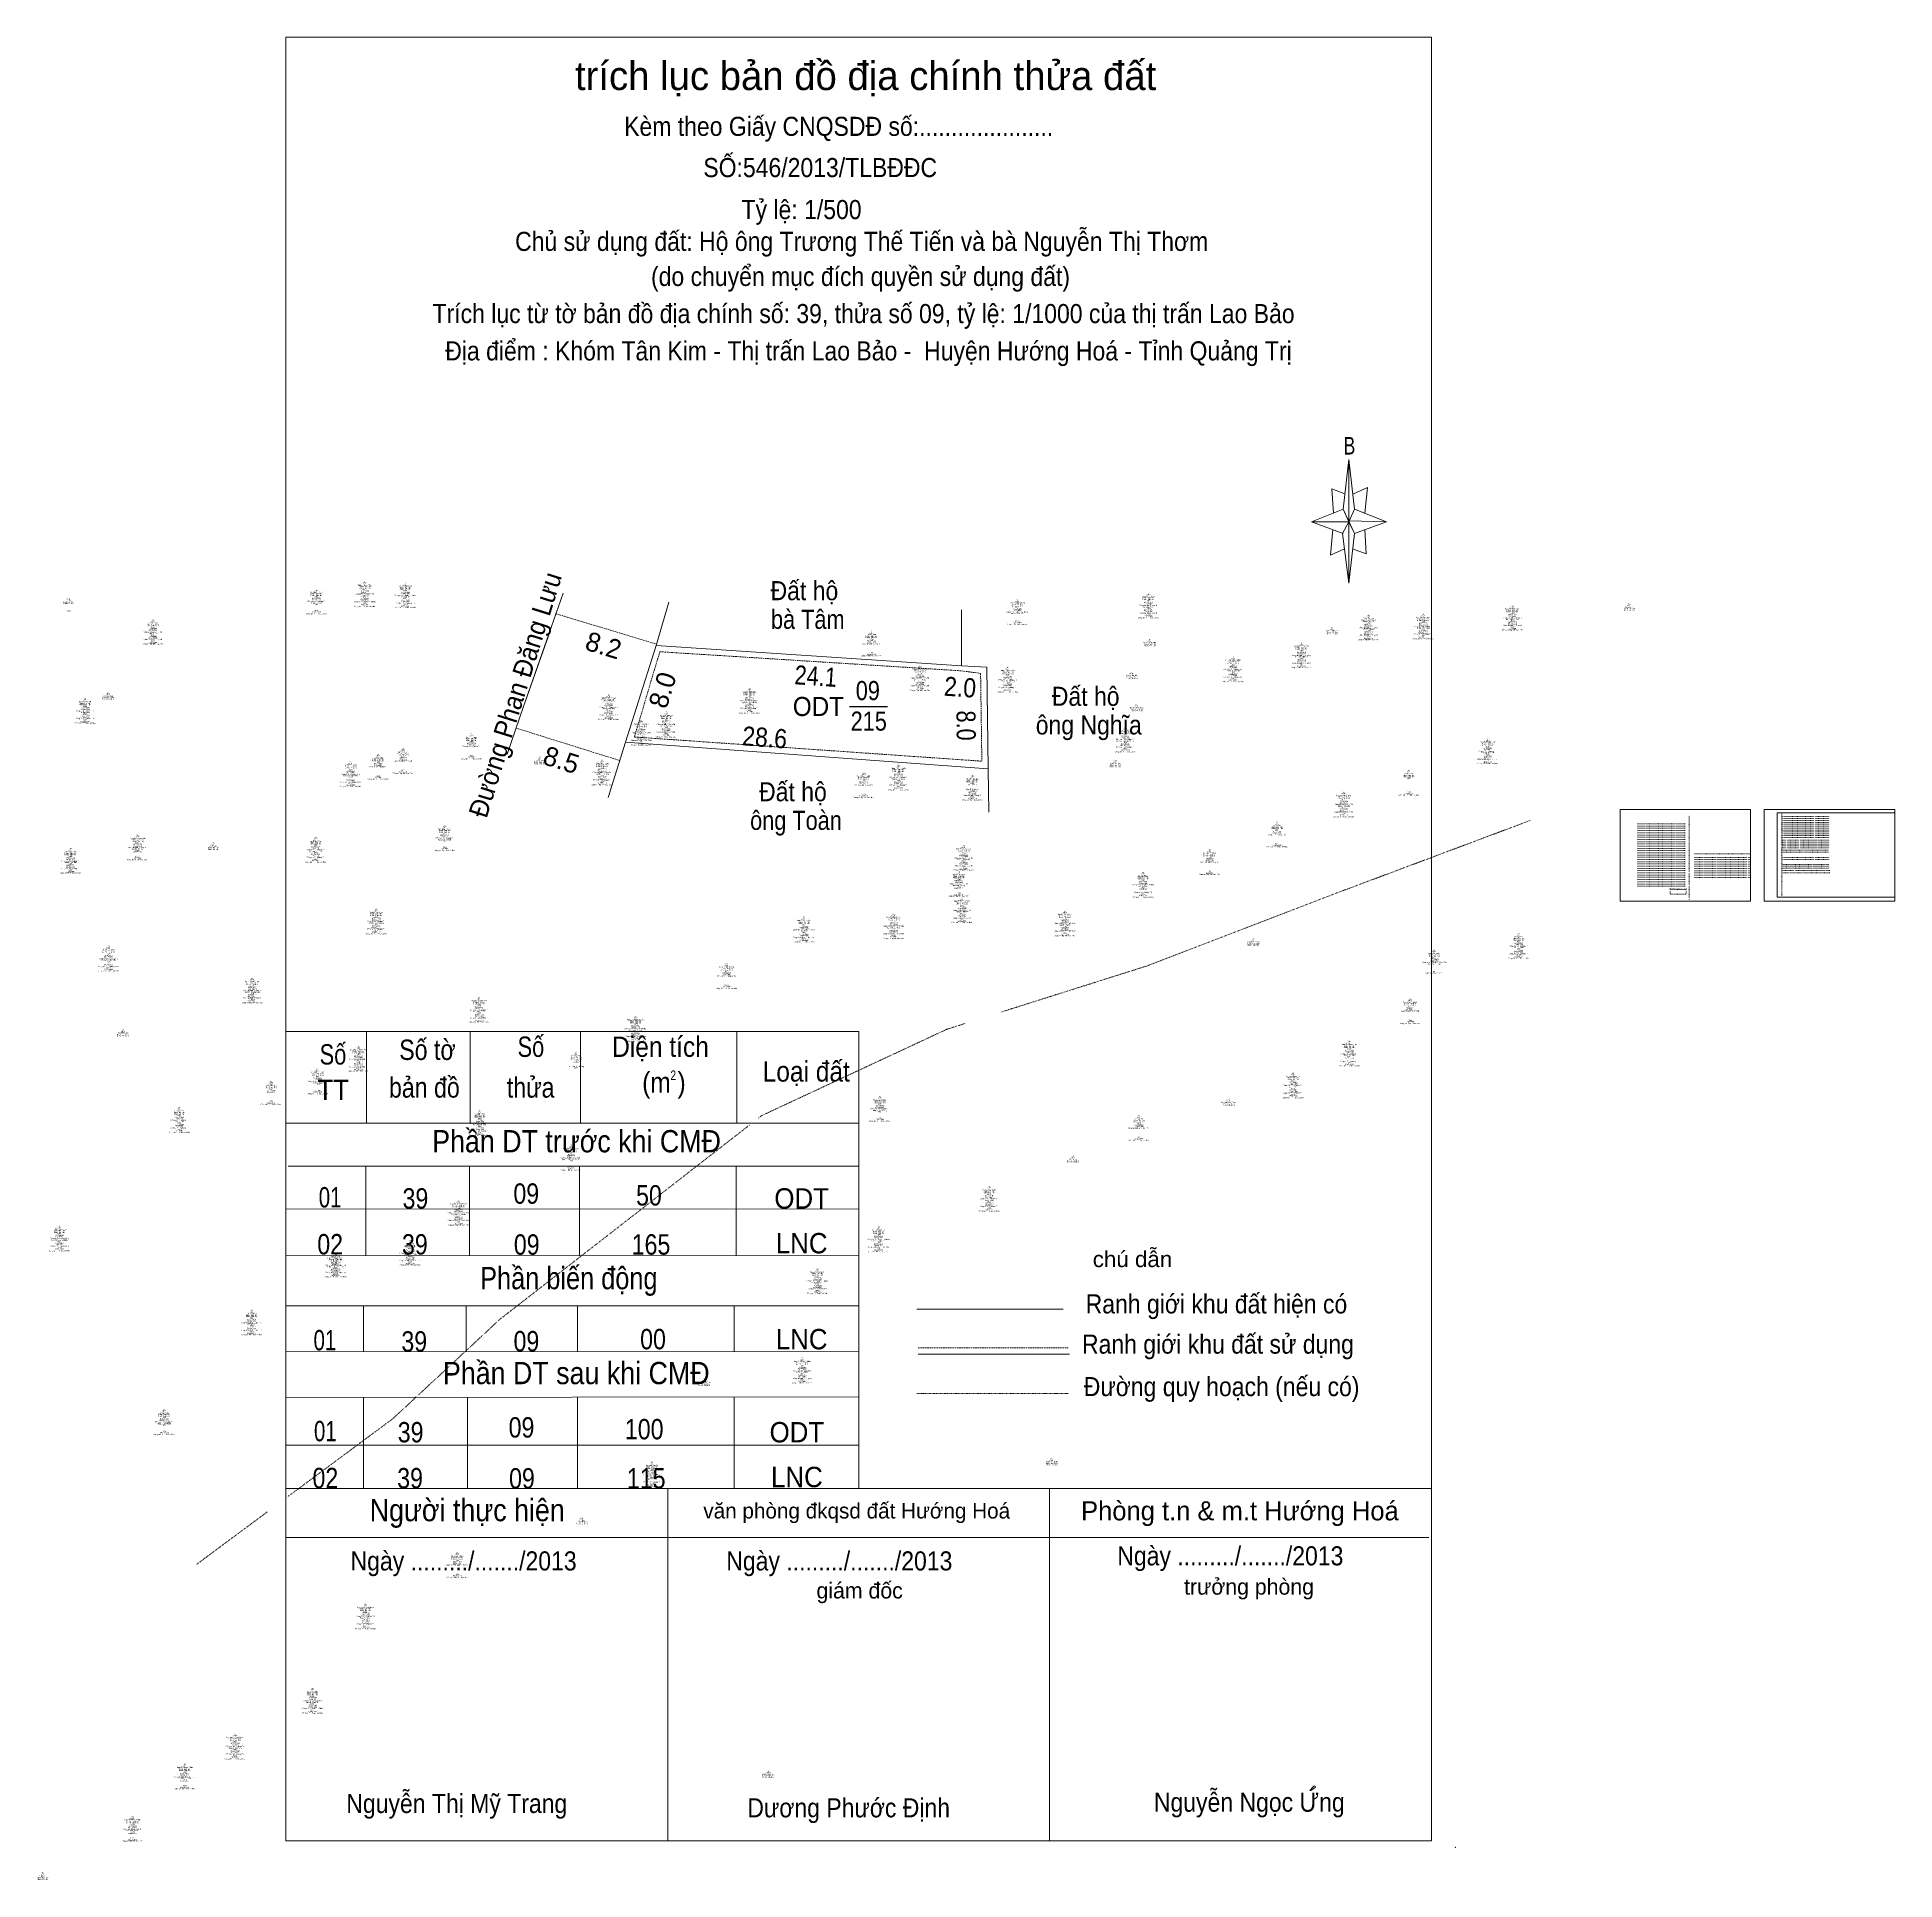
# Model space of a CAD drawing. Header units: metres. Extents: x 536499 to 537083, y 1836589 to 1837168.
import ezdxf
from ezdxf.enums import TextEntityAlignment as Align

# ---------------------------------------------------------------- set-up
doc = ezdxf.new("R2010")
doc.units = ezdxf.units.M
doc.header["$LTSCALE"] = 0.16
doc.header["$PDMODE"] = 32
doc.header["$PDSIZE"] = 0.08
for name, pattern in [('DOTTED', [1.5, 0.3, -1.2]), ('MEDIUM_DASHED', [4.5, 3, -1.5]), ('SHORT_DASHED', [2.7, 1.5, -1.2])]:
    doc.linetypes.add(name, pattern=pattern)
for name, color, linetype, lineweight in [('1', 7, 'DOTTED', 13), ('10', 7, 'Continuous', 13), ('13', 7, 'Continuous', 25), ('16', 7, 'Continuous', 13), ('17', 7, 'MEDIUM_DASHED', 13), ('23', 7, 'Continuous', 13), ('5', 7, 'Continuous', 13), ('59', 7, 'DOTTED', 13)]:
    doc.layers.add(name, color=color, linetype=linetype, lineweight=lineweight)

msp = doc.modelspace()

# ---------------------------------------------------------------- linework, layer by layer
at = {"layer": '1'}
for p, q in [((537002.1, 1836920.57), (537017.01, 1836920.57)), ((537002.1, 1836919.87), (537017.01, 1836919.87)), ((537002.1, 1836919.17), (537017.01, 1836919.17)), ((537018.32, 1836923.15), (537018.32, 1836896.65)), ((537047.43, 1836924.02), (537047.43, 1836897.74)), ((537047.43, 1836922.84), (537062.34, 1836922.84)), ((537047.43, 1836922.24), (537062.34, 1836922.24)), ((537047.43, 1836921.64), (537062.34, 1836921.64)), ((537047.43, 1836921.04), (537062.34, 1836921.04)), ((537047.43, 1836920.44), (537062.34, 1836920.44)), ((537047.43, 1836919.84), (537062.34, 1836919.84)), ((537047.43, 1836919.24), (537062.34, 1836919.24)), ((537047.43, 1836918.64), (537062.34, 1836918.64)), ((537002.1, 1836918.47), (537017.01, 1836918.47)), ((537002.1, 1836917.77), (537017.01, 1836917.77)), ((537002.1, 1836917.07), (537017.01, 1836917.07)), ((537002.1, 1836916.37), (537017.01, 1836916.37)), ((537002.1, 1836915.67), (537017.01, 1836915.67)), ((537002.1, 1836914.97), (537017.01, 1836914.97)), ((537002.1, 1836914.27), (537017.01, 1836914.27)), ((537002.1, 1836913.57), (537017.01, 1836913.57)), ((537002.1, 1836912.87), (537017.01, 1836912.87)), ((537047.39, 1836915.44), (537062.3, 1836915.44)), ((537047.39, 1836914.84), (537062.3, 1836914.84)), ((537047.39, 1836914.24), (537062.3, 1836914.24)), ((537047.39, 1836913.64), (537062.3, 1836913.64)), ((537047.39, 1836913.04), (537062.3, 1836913.04)), ((537047.43, 1836918.04), (537062.34, 1836918.04)), ((537047.43, 1836917.44), (537062.34, 1836917.44)), ((537047.43, 1836916.89), (537062.34, 1836916.89)), ((537047.43, 1836916.28), (537062.34, 1836916.28)), ((537002.1, 1836912.17), (537017.01, 1836912.17)), ((537002.1, 1836911.47), (537017.01, 1836911.47)), ((537002.1, 1836910.77), (537017.01, 1836910.77)), ((537002.1, 1836910.07), (537017.01, 1836910.07)), ((537002.1, 1836909.37), (537017.01, 1836909.37)), ((537002.1, 1836908.67), (537017.01, 1836908.67)), ((537002.1, 1836907.97), (537017.01, 1836907.97)), ((537002.1, 1836907.27), (537017.01, 1836907.27)), ((537019.95, 1836910.03), (537037.56, 1836910.03)), ((537019.95, 1836909.33), (537037.56, 1836909.33)), ((537019.95, 1836908.63), (537037.56, 1836908.63)), ((537019.95, 1836907.93), (537037.56, 1836907.93)), ((537019.95, 1836907.23), (537037.56, 1836907.23)), ((537020.01, 1836911.11), (537037.62, 1836911.11)), ((537047.29, 1836912.28), (537062.2, 1836912.28)), ((537047.29, 1836911.68), (537062.2, 1836911.68)), ((537047.43, 1836909.96), (537062.34, 1836909.96)), ((537047.43, 1836909.36), (537062.34, 1836909.36)), ((537047.49, 1836907.84), (537062.4, 1836907.84)), ((537047.49, 1836907.24), (537062.4, 1836907.24)), ((537002.1, 1836906.57), (537017.01, 1836906.57)), ((537002.1, 1836905.87), (537017.01, 1836905.87)), ((537002.1, 1836905.17), (537017.01, 1836905.17)), ((537002.1, 1836904.47), (537017.01, 1836904.47)), ((537002.1, 1836903.77), (537017.01, 1836903.77)), ((537002.1, 1836903.07), (537017.01, 1836903.07)), ((537002.1, 1836902.37), (537017.01, 1836902.37)), ((537002.1, 1836901.67), (537017.01, 1836901.67)), ((537019.95, 1836906.53), (537037.56, 1836906.53)), ((537019.95, 1836905.83), (537037.56, 1836905.83)), ((537019.95, 1836905.13), (537037.56, 1836905.13)), ((537019.95, 1836904.43), (537037.56, 1836904.43)), ((537019.95, 1836903.73), (537037.56, 1836903.73)), ((537047.49, 1836906.64), (537062.4, 1836906.64)), ((537047.56, 1836905.19), (537062.47, 1836905.19)), ((537047.57, 1836905.88), (537062.48, 1836905.88)), ((537002.1, 1836900.97), (537017.01, 1836900.97)), ((537012.36, 1836899.97), (537017.36, 1836899.97)), ((537012.36, 1836899.97), (537012.36, 1836898.47)), ((537012.36, 1836898.47), (537017.36, 1836898.47)), ((537017.36, 1836899.97), (537017.36, 1836898.47))]:
    msp.add_line(p, q, dxfattribs=at)
at = {"layer": '1', "linetype": 'Continuous'}
for p, q in [((537045.93, 1836924.02), (537082.95, 1836924.02)), ((537045.93, 1836924.02), (537045.93, 1836897.52)), ((537045.93, 1836897.52), (537082.95, 1836897.52))]:
    msp.add_line(p, q, dxfattribs=at)
for points in [[(536996.58, 1836896.24), (537037.62, 1836896.24), (537037.62, 1836925.04), (536996.58, 1836925.04)], [(537041.91, 1836896.26), (537082.95, 1836896.26), (537082.95, 1836925.06), (537041.91, 1836925.06)]]:
    msp.add_lwpolyline(points, close=True, dxfattribs=at)
at = {"layer": '10'}
for p, q in [((536789.63, 1836987.88), (536789.63, 1836970.28)), ((536652.03, 1836957.48), (536660.43, 1836981.48)), ((536693.63, 1836976.68), (536684.03, 1836946.28)), ((536684.03, 1836946.28), (536798.03, 1836937.88))]:
    msp.add_line(p, q, dxfattribs=at)
at = {"layer": '10', "linetype": 'MEDIUM_DASHED'}
for p, q in [((536694.83, 1836974.68), (536686.83, 1836947.88)), ((536694.83, 1836974.68), (536789.63, 1836968.68)), ((536789.63, 1836968.68), (536795.63, 1836967.88)), ((536795.63, 1836967.88), (536796.03, 1836940.28)), ((536686.83, 1836947.88), (536796.03, 1836940.28))]:
    msp.add_line(p, q, dxfattribs=at)
at = {"layer": '10'}
for points in [[(536693.63, 1836976.68), (536789.63, 1836970.28), (536797.63, 1836969.88)], [(536797.63, 1836969.88), (536798.03, 1836937.88), (536798.23, 1836924.28)]]:
    msp.add_lwpolyline(points, dxfattribs=at)
at = {"layer": '13'}
msp.add_line((536754.43, 1836957.48), (536766.43, 1836957.48), dxfattribs=at)
at = {"layer": '16'}
for p, q in [((536578.02, 1836812.92), (536757.34, 1836812.92)), ((536577.34, 1836799.56), (536757.34, 1836799.44)), ((536577.34, 1836784.76), (536757.34, 1836784.92)), ((536577.34, 1836769.08), (536757.34, 1836769.08)), ((536577.34, 1836754.68), (536757.34, 1836754.6)), ((536577.34, 1836740.28), (536757.34, 1836740.44)), ((536577.34, 1836725.28), (536757.34, 1836725.28))]:
    msp.add_line(p, q, dxfattribs=at)
at = {"layer": '17'}
for p, q in [((536662.03, 1836986.68), (536693.63, 1836977.08)), ((536649.63, 1836950.68), (536682.23, 1836940.48))]:
    msp.add_line(p, q, dxfattribs=at)
at = {"layer": '23'}
for p, q in [((536652.03, 1836957.48), (536664.43, 1836993.08)), ((536697.63, 1836990.28), (536693.63, 1836976.68)), ((536646.83, 1836942.48), (536652.03, 1836957.48)), ((536684.03, 1836946.28), (536678.63, 1836928.88))]:
    msp.add_line(p, q, dxfattribs=at)
at = {"layer": '5'}
for p, q in [((536909.58, 1837019.48), (536911.34, 1837035.08)), ((536913.18, 1837019.48), (536923.18, 1837015.48)), ((536909.58, 1837011.88), (536899.58, 1837015.48)), ((536916.38, 1837013.08), (536916.78, 1837005.48)), ((536913.18, 1837011.88), (536911.34, 1836996.28)), ((536916.78, 1837005.48), (536912.54, 1837007.08)), ((536577.34, 1836855.32), (536757.34, 1836855.32)), ((536602.66, 1836855.32), (536602.66, 1836826.52)), ((536635.26, 1836855.32), (536635.26, 1836826.52)), ((536669.86, 1836855.32), (536669.86, 1836826.52)), ((536719.06, 1836855.32), (536719.06, 1836826.52)), ((536757.34, 1836855.32), (536757.34, 1836711.64)), ((536577.34, 1836826.52), (536757.34, 1836826.52)), ((536602.42, 1836812.92), (536602.42, 1836784.84)), ((536635.02, 1836812.92), (536635.02, 1836784.84)), ((536669.62, 1836812.92), (536669.62, 1836784.84)), ((536718.82, 1836812.92), (536718.82, 1836784.92)), ((536601.74, 1836769.08), (536601.74, 1836754.68)), ((536633.98, 1836769.08), (536633.98, 1836754.68)), ((536668.94, 1836769.08), (536668.94, 1836754.68)), ((536718.14, 1836769.08), (536718.14, 1836754.68)), ((536775.58, 1836768.04), (536821.58, 1836768.04)), ((536775.98, 1836753.88), (536823.58, 1836753.88)), ((536601.74, 1836740.28), (536601.74, 1836711.64)), ((536634.38, 1836740.28), (536634.38, 1836711.64)), ((536668.94, 1836740.36), (536668.94, 1836711.64)), ((536718.14, 1836740.44), (536718.14, 1836711.64)), ((536577.34, 1836711.64), (536937.34, 1836711.64)), ((536577.34, 1836711.64), (536937.34, 1836711.64)), ((536577.34, 1836711.64), (536937.34, 1836711.64)), ((536697.34, 1836711.64), (536697.34, 1836600.84)), ((536817.34, 1836711.64), (536817.34, 1836600.84)), ((536577.34, 1836696.28), (536936.54, 1836696.28))]:
    msp.add_line(p, q, dxfattribs=at)
at = {"layer": '5', "linetype": 'MEDIUM_DASHED'}
msp.add_line((536775.98, 1836755.88), (536823.18, 1836755.88), dxfattribs=at)
at = {"layer": '5', "linetype": 'SHORT_DASHED'}
msp.add_line((536775.58, 1836741.48), (536823.18, 1836741.48), dxfattribs=at)
at = {"layer": '5'}
for points in [[(536577.34, 1837167.88), (536937.34, 1837167.88), (536937.34, 1836600.84), (536577.34, 1836600.84)], [(536911.34, 1837035.08), (536913.18, 1837019.48), (536911.34, 1837015.48)], [(536911.34, 1837015.48), (536899.58, 1837015.48), (536909.58, 1837019.48), (536913.18, 1837011.88), (536923.18, 1837015.48), (536911.34, 1837015.88)], [(536911.34, 1837015.48), (536911.34, 1836996.28), (536909.34, 1837011.88)], [(536899.44, 1836616.72), (536900.74, 1836617.62), (536900.82, 1836617.74), (536900.86, 1836617.88), (536900.78, 1836618.06), (536900.58, 1836618.14), (536900.4, 1836618.08), (536899.12, 1836616.72)]]:
    msp.add_lwpolyline(points, close=True, dxfattribs=at)
for points in [[(536910.14, 1837024.28), (536905.98, 1837025.88), (536906.54, 1837018.28)], [(536912.78, 1837024.28), (536917.18, 1837026.28), (536916.38, 1837018.28)], [(536911.34, 1837015.48), (536909.58, 1837019.48), (536899.58, 1837015.48)], [(536906.38, 1837013.08), (536905.58, 1837005.08), (536909.98, 1837007.08)], [(536911.34, 1837015.48), (536913.18, 1837011.88), (536923.18, 1837015.48)]]:
    msp.add_lwpolyline(points, dxfattribs=at)
msp.add_point((536944.78, 1836598.84), dxfattribs=at)
at = {"layer": '59'}
for p, q in [((536968.31, 1836921.62), (536909.65, 1836899.63)), ((536909.63, 1836899.62), (536848.36, 1836876.06)), ((536848.36, 1836876.06), (536801.96, 1836861.37)), ((536785.04, 1836856.01), (536726.79, 1836828.85)), ((536790.65, 1836857.79), (536785.04, 1836856.01)), ((536722.97, 1836825.87), (536644.59, 1836764.86)), ((536726.79, 1836828.85), (536725.65, 1836827.96)), ((536644.59, 1836764.86), (536610.96, 1836733.62)), ((536610.96, 1836733.62), (536577.89, 1836709.07)), ((536571.43, 1836704.27), (536549.16, 1836687.73))]:
    msp.add_line(p, q, dxfattribs=at)

# ---------------------------------------------------------------- texts
at = {"layer": '1'}
for s, height, width, p in [('3', 0.4, 0.85, (536586.895, 1836994.16)), ('ODT', 0.4, 1.05, (536602.055, 1836995.97)), ('4', 0.4, 0.85, (536602.05, 1836996.45)), ('ODT', 0.4, 1.05, (536614.845, 1836995.59)), ('5', 0.4, 0.85, (536614.84, 1836996.07)), ('ODT', 0.4, 1.05, (536509.015, 1836991.1)), ('1', 0.4, 0.75, (536509.01, 1836991.58)), ('ODT', 0.4, 1.05, (536586.895, 1836993.68)), ('1973', 0.4, 0.95, (536586.89, 1836991.76)), ('1971', 0.4, 0.9, (536586.885, 1836989.36)), ('1974', 0.4, 0.95, (536602.045, 1836991.65)), ('1973', 0.4, 0.95, (536614.84, 1836991.27)), ('1972', 0.4, 0.95, (536614.845, 1836993.67)), ('ODT', 0.4, 1.05, (536807.145, 1836990.34)), ('Lê Văn Sơn', 0.4, 0.95, (536848.355, 1836988.58)), ('ODT', 0.4, 1.05, (536848.365, 1836992.42)), ('1972', 0.4, 0.95, (536848.365, 1836990.5)), ('8', 0.4, 0.95, (536848.36, 1836992.9)), ('ODT', 0.4, 1.05, (536962.765, 1836988.5)), ('12', 0.4, 0.9, (536962.76, 1836988.98)), ('ODT', 0.4, 1.05, (536999.485, 1836989.06)), ('13', 0.4, 0.9, (536999.475, 1836989.54)), ('ODT', 0.4, 1.05, (536535.515, 1836984.09)), ('2', 0.4, 0.8, (536535.51, 1836984.57)), ('191044211', 0.4, 0.95, (536917.515, 1836983.05)), ('ODT', 0.4, 1.05, (536917.515, 1836985.45)), ('ODT', 0.4, 1.05, (536934.685, 1836985.78)), ('11', 0.4, 0.85, (536934.68, 1836986.26)), ('197009011', 0.4, 0.95, (536535.515, 1836979.29)), ('1963', 0.4, 0.95, (536535.51, 1836982.17)), ('ODT', 0.4, 1.05, (536761.315, 1836980.41)), ('1952', 0.4, 0.95, (536761.315, 1836978.49)), ('6', 0.4, 0.95, (536761.31, 1836980.89)), ('ODT', 0.4, 1.05, (536848.745, 1836977.79)), ('15', 0.4, 0.95, (536848.74, 1836978.27)), ('ODT', 0.4, 1.05, (536896.455, 1836976.73)), ('9', 0.4, 0.9, (536896.445, 1836977.21)), ('ODT', 0.4, 1.05, (536906.145, 1836981.55)), ('10', 0.4, 0.95, (536906.145, 1836982.03)), ('1972', 0.4, 0.95, (536934.685, 1836981.46)), ('ODT', 0.4, 1.05, (536874.915, 1836972.32)), ('14', 0.4, 0.95, (536874.91, 1836972.8)), ('1972', 0.4, 0.95, (536896.455, 1836974.81)), ('1972', 0.4, 0.95, (536896.455, 1836972.41)), ('ODT', 0.4, 1.05, (536776.555, 1836969.55)), ('1974', 0.4, 0.95, (536776.545, 1836967.63)), ('1983', 0.4, 0.95, (536776.55, 1836965.23)), ('ODT', 0.4, 1.05, (536804.125, 1836969.07)), ('ODT', 0.4, 1.05, (536843.065, 1836967.55)), ('190883792', 0.4, 0.95, (536874.905, 1836969.92)), ('1965', 0.4, 0.95, (536874.905, 1836970.4)), ('ODT', 0.4, 1.05, (536514.175, 1836959.26)), ('21', 0.4, 0.85, (536514.17, 1836959.74)), ('ODT', 0.4, 1.05, (536521.445, 1836961.06)), ('20', 0.4, 0.95, (536521.445, 1836961.54)), ('ODT', 0.4, 1.05, (536678.715, 1836960.4)), ('19', 0.4, 0.95, (536678.715, 1836960.88)), ('ODT', 0.4, 1.05, (536722.975, 1836962.43)), ('1962', 0.4, 0.95, (536722.975, 1836960.51)), ('197045191', 0.4, 0.95, (536678.715, 1836958)), ('197045261', 0.4, 0.95, (536678.715, 1836955.6)), ('1975', 0.4, 0.95, (536678.705, 1836958.48)), ('ODT', 0.4, 1.05, (536696.865, 1836955)), ('29', 0.4, 0.95, (536696.865, 1836955.48)), ('1964', 0.4, 0.95, (536722.965, 1836958.11)), ('ODT', 0.4, 1.05, (536844.655, 1836957.37)), ('ODT', 0.4, 1.05, (536635.595, 1836948.09)), ('25', 0.4, 0.95, (536635.59, 1836948.57)), ('ODT', 0.4, 1.05, (536688.975, 1836952.36)), ('1974', 0.4, 0.95, (536688.965, 1836948.04)), ('1987 ', 0.4, 0.95, (536696.855, 1836953.08)), ('1989 ', 0.4, 0.95, (536696.855, 1836950.68)), ('94/4 ', 0.4, 0.95, (536696.86, 1836948.76)), ('1970 ', 0.4, 0.95, (536841.025, 1836948.38)), ('ODT', 0.4, 1.05, (536841.035, 1836950.3)), ('99', 0.4, 0.95, (536841.035, 1836950.78)), ('ODT', 0.4, 1.05, (536606.275, 1836941.68)), ('23', 0.4, 0.9, (536606.265, 1836942.16)), ('ODT', 0.4, 1.05, (536614.075, 1836943.45)), ('24', 0.4, 0.95, (536614.07, 1836943.93)), ('197218241', 0.4, 0.95, (536841.035, 1836945.5)), ('1946 ', 0.4, 0.95, (536955.025, 1836944.64)), ('1949 ', 0.4, 0.95, (536955.025, 1836942.24)), ('ODT', 0.4, 1.05, (536955.035, 1836946.56)), ('31', 0.4, 0.85, (536955.03, 1836947.04)), ('ODT', 0.4, 1.05, (536597.625, 1836939.33)), ('22', 0.4, 0.9, (536597.62, 1836939.81)), ('1984', 0.4, 0.95, (536606.265, 1836939.76)), ('ODT', 0.4, 1.05, (536657.085, 1836940.78)), ('ODT', 0.4, 1.05, (536676.675, 1836939.9)), ('ODT', 0.4, 1.05, (536758.925, 1836935.94)), ('ODT', 0.4, 1.05, (536769.795, 1836938.35)), ('35', 0.4, 0.95, (536769.79, 1836938.83)), ('ODT', 0.4, 1.05, (536837.855, 1836939.75)), ('100', 0.4, 0.95, (536837.85, 1836940.23)), ('ODT', 0.4, 1.05, (536930.165, 1836936.6)), ('30', 0.4, 0.95, (536930.165, 1836937.08)), ('25/4 ', 0.4, 0.95, (536955.03, 1836940.32)), ('1982', 0.4, 0.95, (536758.925, 1836934.02)), ('ODT', 0.4, 1.05, (536793.045, 1836935.07)), ('1955', 0.4, 0.95, (536793.035, 1836933.15)), ('34', 0.4, 0.95, (536793.04, 1836935.55)), ('ODT', 0.4, 1.05, (536909.705, 1836929.84)), ('32', 0.4, 0.9, (536909.7, 1836930.32)), ('ODT', 0.4, 1.05, (536627.235, 1836919.28)), ('ODT', 0.4, 1.05, (536888.775, 1836920.38)), ('1954', 0.4, 0.95, (536888.765, 1836918.46)), ('33', 0.4, 0.9, (536888.765, 1836920.86)), ('39', 0.4, 0.95, (536509.595, 1836912.58)), ('1977 ', 0.4, 0.95, (536530.705, 1836914.39)), ('ODT', 0.4, 1.05, (536530.715, 1836916.31)), ('ODT', 0.4, 1.05, (536554.505, 1836913.84)), ('40', 0.4, 0.95, (536554.505, 1836914.32)), ('ODT', 0.4, 1.05, (536586.675, 1836915.61)), ('1954', 0.4, 0.95, (536586.665, 1836913.69)), ('41', 0.4, 0.85, (536586.67, 1836916.09)), ('1944', 0.4, 0.95, (536627.225, 1836917.36)), ('1944', 0.4, 0.95, (536627.225, 1836914.96)), ('ODT', 0.4, 1.05, (536790.275, 1836913.03)), ('44', 0.4, 0.95, (536790.27, 1836913.51)), ('190883781', 0.4, 0.95, (536509.595, 1836907.3)), ('ODT', 0.4, 1.05, (536509.595, 1836912.1)), ('1965', 0.4, 0.95, (536509.585, 1836910.18)), ('1965', 0.4, 0.95, (536509.585, 1836907.78)), ('1983 ', 0.4, 0.95, (536530.705, 1836911.99)), ('1961', 0.4, 0.9, (536586.665, 1836911.29)), ('1974', 0.4, 0.95, (536790.265, 1836911.11)), ('1983', 0.4, 0.95, (536790.27, 1836908.71)), ('190332581', 0.4, 0.95, (536867.565, 1836909.29)), ('ODT', 0.4, 1.05, (536867.565, 1836911.69)), ('1960 ', 0.4, 0.95, (536788.845, 1836902.96)), ('ODT', 0.4, 1.05, (536788.855, 1836904.88)), ('42', 0.4, 0.9, (536788.85, 1836905.36)), ('ODT', 0.4, 1.05, (536846.665, 1836904.59)), ('45', 0.4, 0.95, (536846.66, 1836905.07)), ('1955 ', 0.4, 0.95, (536788.845, 1836900.56)), ('ODT', 0.4, 1.05, (536789.765, 1836896.58)), ('43', 0.4, 0.9, (536789.755, 1836897.06)), ('mã vạch (mã xã. năm cấp (2 số cuối). mã hồ sơ)', 0.2, 0.85, (537014.765, 1836900.14)), ('ODT', 0.4, 1.05, (536605.645, 1836893.06)), ('53', 0.4, 0.9, (536605.635, 1836893.54)), ('ODT', 0.4, 1.05, (536740.125, 1836890.49)), ('52', 0.4, 0.9, (536740.12, 1836890.97)), ('ODT', 0.4, 1.05, (536768.275, 1836891.61)), ('1933', 0.4, 0.95, (536768.27, 1836889.69)), ('51', 0.4, 0.85, (536768.27, 1836892.09)), ('197051382', 0.4, 0.95, (536789.755, 1836891.78)), ('1973', 0.4, 0.95, (536789.76, 1836894.66)), ('ODT', 0.4, 1.05, (536822.105, 1836892.42)), ('50', 0.4, 0.95, (536822.105, 1836892.9)), ('190332532', 0.4, 0.95, (536740.115, 1836888.09)), ('1944', 0.4, 0.95, (536740.115, 1836888.57)), ('1942', 0.4, 0.95, (536822.105, 1836888.1)), ('UBND Thị Trấn', 0.4, 1.05, (536881.345, 1836883.21)), ('49', 0.4, 0.95, (536881.355, 1836884.17)), ('ODT', 0.4, 1.05, (536964.725, 1836885.35)), ('1974', 0.4, 0.95, (536964.715, 1836883.43)), ('ODT', 0.4, 1.05, (536521.565, 1836881.37)), ('54', 0.4, 0.95, (536521.56, 1836881.85)), ('273038051', 0.4, 0.95, (536938.205, 1836877.77)), ('ODT', 0.4, 1.05, (536938.205, 1836880.17)), ('55', 0.4, 0.95, (536566.7, 1836871.84)), ('ODT', 0.4, 1.05, (536715.795, 1836875.91)), ('65', 0.4, 0.95, (536938.2, 1836873.93)), ('197126512', 0.4, 0.95, (536566.695, 1836866.56)), ('ODT', 0.4, 1.05, (536566.705, 1836871.36)), ('1974', 0.4, 0.95, (536566.695, 1836867.04)), ('ODT', 0.4, 1.05, (536638.025, 1836865.24)), ('190888801', 0.4, 0.95, (536930.625, 1836862.49)), ('1966 ', 0.4, 0.95, (536930.615, 1836862.97)), ('ODT', 0.4, 1.05, (536930.625, 1836864.89)), ('59', 0.4, 0.95, (536930.625, 1836865.37)), ('ODT', 0.4, 1.05, (536526.075, 1836855.09)), ('ODT', 0.4, 1.05, (536687.245, 1836859.34)), ('1943', 0.4, 0.95, (536687.24, 1836855.02)), ('1941', 0.4, 0.9, (536687.235, 1836857.42)), ('ODT', 0.4, 1.05, (536600.105, 1836849.84)), ('63', 0.4, 0.9, (536600.095, 1836850.32)), ('62', 0.4, 0.9, (536668.56, 1836848.42)), ('ODT', 0.4, 1.05, (536911.515, 1836851.52)), ('60', 0.4, 0.95, (536911.515, 1836852)), ('ODT', 0.4, 1.05, (536587.275, 1836842.8)), ('64', 0.4, 0.95, (536587.27, 1836843.28)), ('197234592', 0.4, 0.95, (536600.095, 1836845.04)), ('1975', 0.4, 0.95, (536600.095, 1836847.92)), ('1981', 0.4, 0.9, (536600.095, 1836845.52)), ('ODT', 0.4, 1.05, (536668.565, 1836847.94)), ('1953', 0.4, 0.95, (536668.56, 1836843.62)), (' 1954', 0.4, 0.95, (536668.565, 1836846.02)), ('1944', 0.4, 0.95, (536911.505, 1836847.2)), ('1969 ', 0.4, 0.95, (536572.695, 1836836.97)), ('ODT', 0.4, 1.05, (536572.705, 1836838.89)), ('65', 0.4, 0.95, (536572.7, 1836839.37)), ('197009012', 0.4, 0.95, (536893.785, 1836839.11)), ('ODT', 0.4, 1.05, (536893.795, 1836841.51)), ('1974', 0.4, 0.95, (536893.785, 1836837.19)), ('1972', 0.4, 0.95, (536893.795, 1836839.59)), ('61', 0.4, 0.85, (536893.79, 1836841.99)), ('ODT', 0.4, 1.05, (536543.825, 1836830.65)), ('ODT', 0.4, 1.05, (536763.905, 1836834.18)), ('1985', 0.4, 0.95, (536763.895, 1836832.26)), ('70', 0.4, 0.95, (536763.905, 1836834.66)), ('ODT', 0.4, 1.05, (536873.555, 1836833.31)), ('72', 0.4, 0.9, (536873.55, 1836833.79)), ('190759942', 0.4, 0.95, (536543.815, 1836828.25)), ('1964', 0.4, 0.95, (536543.815, 1836828.73)), ('Nguyễn Sâm', 0.4, 0.95, (536638.195, 1836829.15)), ('ODT', 0.4, 1.05, (536638.205, 1836829.63)), ('1952', 0.4, 0.95, (536638.205, 1836825.31)), ('1951', 0.4, 0.9, (536638.195, 1836827.71)), ('ODT', 0.4, 1.05, (536845.395, 1836828.14)), ('71', 0.4, 0.85, (536845.39, 1836828.62)), ('69', 0.4, 0.95, (536666.865, 1836819.29)), ('ODT', 0.4, 1.05, (536666.865, 1836818.81)), ('1974', 0.4, 0.95, (536666.855, 1836814.49)), ('1971', 0.4, 0.9, (536666.855, 1836816.89)), ('ODT', 0.4, 1.05, (536824.715, 1836815.5)), ('73', 0.4, 0.9, (536824.705, 1836815.98)), ('ODT', 0.4, 1.05, (536631.555, 1836801.46)), ('75', 0.4, 0.95, (536631.55, 1836801.94)), ('ODT', 0.4, 1.05, (536798.275, 1836805.88)), ('1971', 0.4, 0.9, (536798.265, 1836803.96)), ('74', 0.4, 0.95, (536798.27, 1836806.36)), ('1944', 0.4, 0.95, (536631.545, 1836799.54)), ('197009742', 0.4, 0.95, (536798.265, 1836801.08)), ('ODT', 0.4, 1.05, (536506.105, 1836793.44)), ('ODT', 0.4, 1.05, (536763.625, 1836793.14)), ('80', 0.4, 0.95, (536763.625, 1836793.62)), ('1972', 0.4, 0.95, (536506.105, 1836789.12)), ('ODT', 0.4, 1.05, (536616.315, 1836788.88)), ('1933', 0.4, 0.95, (536616.31, 1836786.96)), ('1952', 0.4, 0.95, (536763.625, 1836788.82)), ('1971 ', 0.45, 0.95, (536592.885, 1836782.96)), ('ODT', 0.4, 1.05, (536744.315, 1836779.99)), ('1972', 0.4, 0.95, (536744.315, 1836778.07)), ('79', 0.4, 0.95, (536744.315, 1836780.47)), ('1973', 0.4, 0.95, (536744.31, 1836775.67)), ('ODT', 0.4, 1.05, (536566.565, 1836766.97)), ('81', 0.4, 0.85, (536566.56, 1836767.45)), ('190332512', 0.4, 0.95, (536566.555, 1836762.17)), ('1953', 0.4, 0.95, (536566.56, 1836765.05)), ('1951', 0.4, 0.9, (536566.555, 1836762.65)), ('ODT', 0.4, 1.05, (536739.565, 1836751.86)), ('1975', 0.4, 0.95, (536739.555, 1836749.94)), ('83', 0.4, 0.9, (536739.555, 1836752.34)), ('ODT', 0.4, 1.05, (536708.855, 1836745.28)), ('82', 0.4, 0.9, (536708.85, 1836745.76)), ('1981', 0.4, 0.9, (536739.555, 1836747.54)), ('191131822', 0.4, 0.95, (536539.015, 1836733.3)), ('ODT', 0.4, 1.05, (536539.025, 1836735.7)), ('1974', 0.4, 0.95, (536539.015, 1836731.38)), ('85', 0.4, 0.95, (536692.37, 1836719.69)), ('UBND Thị Trấn', 0.4, 1.05, (536817.945, 1836719.84)), ('84', 0.4, 0.95, (536817.95, 1836720.8)), ('Nguyễn văn Rê', 0.4, 0.95, (536692.365, 1836718.73)), ('ODT', 0.4, 1.05, (536692.375, 1836719.21)), ('ODT', 0.4, 1.05, (536670.225, 1836701.85)), ('ODT', 0.4, 1.05, (536631.115, 1836690.73)), ('1945', 0.4, 0.95, (536631.105, 1836688.81)), ('ODT', 0.4, 1.05, (536602.275, 1836674.58)), ('89', 0.4, 0.95, (536602.275, 1836675.06)), ('1981', 0.4, 0.9, (536602.265, 1836672.66)), (' 1984', 0.4, 0.95, (536602.275, 1836670.26)), ('ODT', 0.4, 1.05, (536585.615, 1836648.07)), ('1951', 0.4, 0.9, (536585.605, 1836643.75)), ('90', 0.4, 0.95, (536585.615, 1836648.55)), ('ODT', 0.4, 1.05, (536561.395, 1836633.74)), ('92', 0.4, 0.9, (536561.39, 1836634.22)), ('1966 ', 0.4, 0.95, (536561.385, 1836631.82)), ('1968 ', 0.4, 0.95, (536561.385, 1836629.42)), ('69/4 ', 0.4, 0.95, (536561.39, 1836627.5)), ('ODT', 0.4, 1.05, (536545.525, 1836624.25)), ('91', 0.4, 0.85, (536545.52, 1836624.73)), ('UBND Thị Trấn', 0.4, 1.05, (536728.955, 1836621.62)), ('93', 0.4, 0.9, (536728.955, 1836622.58)), ('190332472', 0.4, 0.95, (536545.515, 1836619.45)), ('1942', 0.4, 0.95, (536545.525, 1836619.93)), ('ODT', 0.4, 1.05, (536529.105, 1836607.8)), ('1964', 0.4, 0.95, (536529.095, 1836603.48)), ('1962', 0.4, 0.95, (536529.105, 1836605.88)), ('94', 0.4, 0.95, (536529.1, 1836608.28)), ('ODT', 0.4, 1.05, (536500.875, 1836590.07)), ('95', 0.4, 0.95, (536500.87, 1836590.55))]:
    msp.add_text(s, height=height, dxfattribs=dict(at, width=width)).set_placement(p, align=Align.CENTER)
for s, height, p in [('Nguyễn Ngọc Sức', 0.4, (536602.045, 1836995.49)), ('Khóm Tân Kim', 0.4, (536602.05, 1836995.01)), ('Khóm Tân Kim', 0.4, (536602.05, 1836994.53)), ('1967', 0.4, (536602.05, 1836994.05)), ('Nguyễn Thị Mạnh', 0.4, (536614.84, 1836995.11)), ('Khóm Tân Kim', 0.4, (536614.84, 1836994.63)), ('Khóm Tân Kim', 0.4, (536614.84, 1836994.15)), ('Khóm An Hà', 0.4, (536509.015, 1836990.14)), ('Khóm An Hà', 0.4, (536509.015, 1836989.66)), ('Khởi', 0.4, (536509.015, 1836990.62)), ('Công an tỉnh Quảng Trị', 0.4, (536586.89, 1836990.32)), ('Lê Nguyên Việt', 0.4, (536586.89, 1836993.2)), ('Khóm Tân Kim', 0.4, (536586.89, 1836992.72)), ('Khóm Tân Kim', 0.4, (536586.89, 1836992.24)), ('Trần Thị Việt', 0.4, (536586.895, 1836989.84)), ('08/10/1999', 0.4, (536586.89, 1836990.8)), ('191143366', 0.4, (536586.885, 1836991.28)), ('Công an tỉnh Bình Trị Thiên', 0.4, (536602.05, 1836990.21)), ('Công an Thị Trấn Lao Bảo', 0.4, (536602.055, 1836988.77)), ('Công an tỉnh Quảng Trị', 0.4, (536602.05, 1836992.61)), ('191143263', 0.4, (536602.05, 1836991.17)), ('191016575', 0.4, (536602.055, 1836993.57)), ('Lê Thị Tuý', 0.4, (536602.055, 1836992.13)), ('12/4/1991', 0.4, (536602.045, 1836993.09)), ('11/6/1988', 0.4, (536602.055, 1836990.69)), ('9/5/2007', 0.4, (536602.055, 1836989.25)), ('96/4', 0.4, (536602.055, 1836989.73)), ('Công an tỉnh Bình Trị Thiên', 0.4, (536614.84, 1836992.23)), ('Công an Thị Trấn Lao Bảo', 0.4, (536614.845, 1836988.39)), ('Công an tỉnh Quảng Trị', 0.4, (536614.84, 1836989.83)), ('Trần Văn Sửu', 0.4, (536614.835, 1836991.75)), ('20/09/1986', 0.4, (536614.835, 1836992.71)), ('20/08/2002', 0.4, (536614.835, 1836990.31)), ('191125226', 0.4, (536614.835, 1836993.19)), ('191336087', 0.4, (536614.84, 1836990.79)), ('16/04/2004', 0.4, (536614.845, 1836988.87)), ('151/4', 0.4, (536614.835, 1836989.35)), ('Nguyễn Thị Hương', 0.4, (536807.14, 1836989.86)), ('Khóm Tân Kim', 0.4, (536807.14, 1836989.38)), ('Khóm Tân Kim', 0.4, (536807.14, 1836988.9)), ('1970', 0.4, (536807.14, 1836988.42)), ('7', 0.4, (536807.145, 1836990.82)), ('Công An tỉnh Quảng Trị', 0.4, (536848.36, 1836989.06)), ('Nguyễn Thị Tâm', 0.4, (536848.36, 1836991.94)), ('Khóm Tân Kim', 0.4, (536848.36, 1836991.46)), ('Khóm Tân Kim', 0.4, (536848.36, 1836990.98)), ('197067873', 0.4, (536848.36, 1836990.02)), ('10/8/2002', 0.4, (536848.365, 1836989.54)), ('Nguyễn ấn', 0.4, (536999.48, 1836988.58)), ('Oanh', 0.4, (536509.015, 1836987.26)), ('Khóm Tân Kim', 0.4, (536535.51, 1836983.13)), ('Khóm Tân Kim', 0.4, (536535.51, 1836982.65)), ('Lê Bá Lanh', 0.4, (536535.51, 1836983.61)), ('Công an Thị Trấn Lao Bảo', 0.4, (536586.895, 1836986.48)), ('14/04/2004', 0.4, (536586.895, 1836986.96)), ('95/4', 0.4, (536586.895, 1836987.44)), ('Công an tỉnh Bình Trị Thiên', 0.4, (536807.14, 1836986.98)), ('Công an Thị Trấn Lao Bảo', 0.4, (536807.145, 1836983.14)), ('Hoàng Minh Tân', 0.4, (536807.145, 1836986.5)), ('19/09/1986', 0.4, (536807.135, 1836987.46)), ('10/04/2007', 0.4, (536807.14, 1836983.62)), ('191125185', 0.4, (536807.145, 1836987.94)), ('32/04', 0.4, (536807.135, 1836984.1)), ('Công an Thị Trấn Lao Bảo', 0.4, (536848.365, 1836985.22)), ('Công An tỉnh Quảng Trị', 0.4, (536848.36, 1836986.66)), ('197067867', 0.4, (536848.36, 1836987.62)), ('29/5/1995', 0.4, (536848.355, 1836987.14)), ('23/7/2008', 0.4, (536848.365, 1836985.7)), ('203/4', 0.4, (536848.355, 1836986.18)), ('1970', 0.4, (536848.36, 1836988.1)), ('Khóm Xuân Phước', 0.4, (536917.51, 1836984.49)), ('Khóm Cao Việt', 0.4, (536917.505, 1836984.01)), ('Trần Thị Lan', 0.4, (536917.51, 1836984.97)), ('05/03/2001', 0.4, (536917.515, 1836982.57)), ('1969', 0.4, (536917.51, 1836983.53)), ('96', 0.4, (536917.51, 1836985.93)), ('Công an tỉnh Quảng Trị', 0.4, (536934.68, 1836982.42)), ('Nguyễn Hữu Lưu', 0.4, (536934.675, 1836985.3)), ('Khóm Tân Kim', 0.4, (536934.68, 1836984.82)), ('Khóm Tân Kim', 0.4, (536934.68, 1836984.34)), ('197051333', 0.4, (536934.68, 1836983.38)), ('15/07/1994', 0.4, (536934.685, 1836982.9)), ('1966', 0.4, (536934.685, 1836983.86)), ('Công An Tỉnh Quảng Trị', 0.4, (536962.755, 1836985.14)), ('Công an tỉnh Quảng Trị ', 0.4, (536962.76, 1836982.74)), ('Nguyễn Ngọc Bảo', 0.4, (536962.76, 1836988.02)), ('Trần Thị Lệ Hằng', 0.4, (536962.76, 1836984.66)), ('Khóm Tân Kim', 0.4, (536962.76, 1836987.54)), ('Khóm Tân Kim', 0.4, (536962.76, 1836987.06)), ('09/06/2004', 0.4, (536962.765, 1836983.22)), ('197051403', 0.4, (536962.76, 1836986.1)), ('197076289', 0.4, (536962.76, 1836983.7)), ('11/7/1994', 0.4, (536962.755, 1836985.62)), ('1976', 0.4, (536962.765, 1836986.58)), (' 1978', 0.4, (536962.755, 1836984.18)), ('Khóm Tân Kim', 0.4, (536999.48, 1836988.1)), ('Khóm Tân Kim', 0.4, (536999.48, 1836987.62)), ('Công an Thị Trấn Lao Bảo', 0.4, (536535.515, 1836976.89)), ('Công an tỉnh Quảng Trị', 0.4, (536535.51, 1836980.73)), ('Công an tỉnh Quảng Trị', 0.4, (536535.51, 1836978.33)), ('Trần Thị Tín', 0.4, (536535.505, 1836980.25)), ('27/02/2006', 0.4, (536535.505, 1836978.81)), ('09/06/2004', 0.4, (536535.515, 1836981.21)), ('02/03/2004', 0.4, (536535.515, 1836977.37)), ('197009006', 0.4, (536535.505, 1836981.69)), ('104/4', 0.4, (536535.505, 1836977.85)), ('1957', 0.4, (536535.51, 1836979.77)), ('Công an tỉnh Quảng Trị ', 0.4, (536761.31, 1836977.05)), ('Khóm Tân Kim', 0.4, (536761.31, 1836979.45)), ('Khóm Tân Kim', 0.4, (536761.31, 1836978.97)), ('Lê Thị Miến', 0.4, (536761.31, 1836979.93)), ('28/04/1993', 0.4, (536761.31, 1836977.53)), ('197044363', 0.4, (536761.31, 1836978.01)), ('Trương Thế Tiến', 0.4, (536848.735, 1836977.31)), ('Khóm Tân Kim', 0.4, (536848.74, 1836976.83)), ('Hoàng Thị Lành', 0.4, (536906.145, 1836981.07)), ('Khóm Tân Kim', 0.4, (536906.14, 1836980.59)), ('Khóm Tân Kim', 0.4, (536906.14, 1836980.11)), ('Công an Thị Trấn Lao Bảo ', 0.4, (536917.515, 1836978.25)), ('Công an tỉnh Quảng Trị ', 0.4, (536917.51, 1836982.09)), ('Công an tỉnh Quảng Trị ', 0.4, (536917.51, 1836979.69)), ('Lê Văn Thông', 0.4, (536917.51, 1836981.61)), ('19/02/2006', 0.4, (536917.505, 1836978.73)), ('197220804', 0.4, (536917.515, 1836980.65)), ('12/09/2005', 0.4, (536917.515, 1836980.17)), ('191/5', 0.4, (536917.505, 1836979.21)), ('1970', 0.4, (536917.51, 1836981.13)), ('Công an Thị Trấn Lao Bảo', 0.4, (536934.685, 1836978.58)), ('Công an tỉnh Quảng Trị', 0.4, (536934.68, 1836980.02)), ('Lê Thị Cẩm Hằng', 0.4, (536934.685, 1836981.94)), ('03/03/1990', 0.4, (536934.68, 1836980.5)), ('191130998', 0.4, (536934.675, 1836980.98)), ('10/10/2003', 0.4, (536934.68, 1836979.06)), ('54/04', 0.4, (536934.675, 1836979.54)), ('Công An Thị Trấn Lao Bảo', 0.4, (536962.755, 1836981.3)), ('17/9/2001', 0.4, (536962.755, 1836981.78)), ('17/4', 0.4, (536962.765, 1836982.26)), ('Công an Thị Trấn Lao Bảo ', 0.4, (536761.315, 1836973.21)), ('09/05/2006', 0.4, (536761.305, 1836973.69)), ('41/4', 0.4, (536761.315, 1836974.17)), ('Khóm Tân Kim', 0.4, (536848.74, 1836976.35)), ('Nguyễn Ngọc Nghĩa', 0.4, (536874.91, 1836971.84)), ('Khóm Tân Kim', 0.4, (536874.91, 1836971.36)), ('Khóm Tân Kim', 0.4, (536874.91, 1836970.88)), ('Công an tỉnh Quảng Trị ', 0.4, (536896.45, 1836973.37)), ('Công an tỉnh Quảng Trị ', 0.4, (536896.45, 1836970.97)), ('Nguyễn Thị Cương', 0.4, (536896.45, 1836976.25)), ('Nguyễn Minh Kỳ', 0.4, (536896.45, 1836972.89)), ('Khóm Tân Kim', 0.4, (536896.45, 1836975.77)), ('Khóm Tân Kim', 0.4, (536896.45, 1836975.29)), ('31/07/2008', 0.4, (536896.445, 1836973.85)), ('25/05/2003', 0.4, (536896.45, 1836971.45)), ('197049404', 0.4, (536896.455, 1836974.33)), ('191178374', 0.4, (536896.455, 1836971.93)), ('Công an tỉnh Quảng Trị', 0.4, (536776.55, 1836966.19)), ('Nguyễn Ngọc Quý', 0.4, (536776.545, 1836969.07)), ('Lê Thị Thương', 0.4, (536776.55, 1836965.71)), ('Khóm Tân Kim', 0.4, (536776.55, 1836968.59)), ('Khóm Tân Kim', 0.4, (536776.55, 1836968.11)), ('21/08/1990', 0.4, (536776.55, 1836966.67)), ('197011424', 0.4, (536776.555, 1836967.15)), ('17', 0.4, (536776.545, 1836970.03)), ('Công An Tỉnh Quảng Trị', 0.4, (536804.115, 1836965.71)), ('Nguyễn Ngọc Bảo', 0.4, (536804.12, 1836968.59)), ('Trần Thị Lệ Hằng', 0.4, (536804.12, 1836965.23)), ('Khóm Tân Kim', 0.4, (536804.12, 1836968.11)), ('Khóm Tân Kim', 0.4, (536804.12, 1836967.63)), ('197051403', 0.4, (536804.12, 1836966.67)), ('11/7/1994', 0.4, (536804.115, 1836966.19)), ('1976', 0.4, (536804.125, 1836967.15)), ('16', 0.4, (536804.12, 1836969.55)), ('Khóm Tân Kim', 0.4, (536843.06, 1836966.59)), ('Khóm Tân Kim', 0.4, (536843.06, 1836966.11)), ('Hoàng Thị Thỉ', 0.4, (536843.055, 1836967.07)), ('97', 0.4, (536843.055, 1836968.03)), ('Công An Thị Trấn Lao Bảo', 0.4, (536874.905, 1836965.12)), ('Công An tỉnh Quảng Trị', 0.4, (536874.91, 1836968.96)), ('Công An tỉnh Quảng Trị', 0.4, (536874.91, 1836966.56)), ('Lê Thị Thu Lương', 0.4, (536874.915, 1836968.48)), ('02/04/2004', 0.4, (536874.915, 1836965.6)), ('17/08/2006', 0.4, (536874.905, 1836969.44)), ('17/08/2006', 0.4, (536874.905, 1836967.04)), ('191016530', 0.4, (536874.91, 1836967.52)), ('111/4', 0.4, (536874.905, 1836966.08)), ('1969', 0.4, (536874.91, 1836968)), ('Công an Thị Trấn Lao Bảo ', 0.4, (536896.455, 1836969.53)), ('07/03/2001', 0.4, (536896.455, 1836970.01)), ('144/4', 0.4, (536896.445, 1836970.49)), ('Khóm Duy Tân', 0.4, (536521.445, 1836960.1)), ('Khóm Tân Kim', 0.4, (536521.44, 1836959.62)), ('Võ Văn Diệu', 0.4, (536521.435, 1836960.58)), ('Nguyễn Ngọc Vân', 0.4, (536678.71, 1836959.92)), ('Khóm Trung Chín', 0.4, (536678.71, 1836959.44)), ('Khóm Tân Kim', 0.4, (536678.71, 1836958.96)), ('Công an tỉnh Quảng Trị', 0.4, (536722.97, 1836959.07)), ('Nguyễn Ngọc Đạo', 0.4, (536722.97, 1836961.95)), ('Khóm Tân Kim', 0.4, (536722.97, 1836961.47)), ('Khóm Tân Kim', 0.4, (536722.97, 1836960.99)), ('09/10/1999', 0.4, (536722.97, 1836959.55)), ('191143316', 0.4, (536722.965, 1836960.03)), ('18', 0.4, (536722.97, 1836962.91)), ('Công an Thị Trấn Lao Bảo', 0.4, (536776.555, 1836962.35)), ('Công an tỉnh Quảng Trị', 0.4, (536776.55, 1836963.79)), ('27/02/2006', 0.4, (536776.545, 1836964.27)), ('197234599', 0.4, (536776.55, 1836964.75)), ('17/07/2007', 0.4, (536776.55, 1836962.83)), ('187/04', 0.4, (536776.55, 1836963.31)), ('Công An Thị Trấn Lao Bảo', 0.4, (536804.115, 1836961.87)), ('Công an tỉnh Quảng Trị ', 0.4, (536804.12, 1836963.31)), ('09/06/2004', 0.4, (536804.125, 1836963.79)), ('197076289', 0.4, (536804.12, 1836964.27)), ('17/9/2001', 0.4, (536804.115, 1836962.35)), (' 1978', 0.4, (536804.115, 1836964.75)), ('17/4', 0.4, (536804.125, 1836962.83)), ('Công an tỉnh Quảng Trị', 0.4, (536514.17, 1836955.9)), ('Công an tỉnh Quảng Trị', 0.4, (536514.17, 1836953.5)), ('Nguyễn Văn Xê', 0.4, (536514.175, 1836958.78)), ('Khóm Tân Kim', 0.4, (536514.17, 1836958.3)), ('Khóm Tân Kim', 0.4, (536514.17, 1836957.82)), ('Lê Thị Hằng', 0.4, (536514.165, 1836955.42)), ('09/11/2000', 0.4, (536514.17, 1836956.38)), ('07/06/2004', 0.4, (536514.175, 1836953.98)), ('190883779', 0.4, (536514.17, 1836956.86)), ('191016523', 0.4, (536514.17, 1836954.46)), ('1969', 0.4, (536514.17, 1836954.94)), ('1966', 0.4, (536514.175, 1836957.34)), ('Công an Thị Trấn Lao Bảo ', 0.4, (536678.715, 1836953.2)), ('Công an tỉnh Quảng Trị ', 0.4, (536678.71, 1836957.04)), ('Công an tỉnh Quảng Trị ', 0.4, (536678.71, 1836954.64)), ('Phạm Thị Tâm', 0.4, (536678.71, 1836956.56)), ('20/08/2002', 0.4, (536678.705, 1836957.52)), ('21/08/2002', 0.4, (536678.705, 1836955.12)), ('06/04/2001', 0.4, (536678.715, 1836953.68)), ('227/8', 0.4, (536678.715, 1836954.16)), ('1978', 0.4, (536678.715, 1836956.08)), ('Nguyễn Ngọc Sĩ', 0.4, (536696.86, 1836954.52)), ('Khóm Tân Kim', 0.4, (536696.86, 1836954.04)), ('Khóm Tân Kim', 0.4, (536696.86, 1836953.56)), ('Công an Thị Trấn Lao Bảo', 0.4, (536722.975, 1836955.23)), ('Công an tỉnh Quảng Trị', 0.4, (536722.97, 1836956.67)), ('Nguyễn Thị Lưỡng', 0.4, (536722.965, 1836958.59)), ('09/06/2004', 0.4, (536722.975, 1836957.15)), ('190883740', 0.4, (536722.97, 1836957.63)), ('19/4/2004', 0.4, (536722.965, 1836955.71)), ('94/4', 0.4, (536722.975, 1836956.19)), ('Trương Thế Tùng', 0.4, (536844.645, 1836956.89)), ('Khóm Tân Kim', 0.4, (536844.65, 1836956.41)), ('Khóm Tân Kim', 0.4, (536844.65, 1836955.93)), ('98', 0.4, (536844.65, 1836957.85)), ('Công an Thị Trân Lao Bảo', 0.4, (536514.175, 1836952.06)), ('26/11/2003', 0.4, (536514.17, 1836952.54)), ('58/08', 0.4, (536514.175, 1836953.02)), ('Lê Thị Trang', 0.4, (536635.59, 1836947.61)), ('Công an tỉnh Quảng Trị', 0.4, (536688.97, 1836949)), ('Nguyễn Ngọc Sức', 0.4, (536688.965, 1836951.88)), ('Khóm Tân Kim', 0.4, (536688.97, 1836951.4)), ('Khóm Tân Kim', 0.4, (536688.97, 1836950.92)), ('191143263', 0.4, (536688.97, 1836947.56)), ('191016575', 0.4, (536688.975, 1836949.96)), ('Lê Thị Tuý', 0.4, (536688.975, 1836948.52)), ('12/4/1991', 0.4, (536688.965, 1836949.48)), ('1967', 0.4, (536688.97, 1836950.44)), ('28', 0.4, (536688.97, 1836952.84)), ('Công an Thị trấn Lao Bảo  ', 0.4, (536696.855, 1836947.8)), ('Công an tỉnh Quảng Trị  ', 0.4, (536696.865, 1836951.64)), ('Công an tỉnh Quảng Trị  ', 0.4, (536696.865, 1836949.24)), ('Lê Thị Mỹ Vân ', 0.4, (536696.86, 1836951.16)), ('197197210 ', 0.4, (536696.86, 1836952.6)), ('197224449 ', 0.4, (536696.86, 1836950.2)), ('26/2/2004 ', 0.4, (536696.86, 1836949.72)), ('19/4/2004 ', 0.4, (536696.86, 1836948.28)), ('9/6/2004 ', 0.4, (536696.855, 1836952.12)), ('Trương Thị Lan', 0.4, (536841.03, 1836949.82)), ('Khóm Tây Chín', 0.4, (536841.025, 1836949.34)), ('Khóm Tân Kim', 0.4, (536841.03, 1836948.86)), (' 28/04/1993', 0.4, (536841.03, 1836947.42)), (' 191125174', 0.4, (536841.03, 1836947.9)), ('Khóm Tân Kim', 0.4, (536614.07, 1836942.49)), ('Khóm Tân Kim', 0.4, (536614.07, 1836942.01)), ('Lê Văn Hoá', 0.4, (536614.065, 1836942.97)), ('1986', 0.4, (536614.075, 1836941.53)), ('Công an tỉnh Quảng Trị', 0.4, (536635.59, 1836944.73)), ('Khóm Tân Kim', 0.4, (536635.59, 1836947.13)), ('Khóm Tân Kim', 0.4, (536635.59, 1836946.65)), ('27/02/2006', 0.4, (536635.585, 1836945.21)), ('197224504', 0.4, (536635.595, 1836945.69)), ('1990', 0.4, (536635.59, 1836946.17)), ('38/4', 0.4, (536635.595, 1836941.85)), ('Công an tỉnh Bình Trị Thiên', 0.4, (536688.97, 1836946.6)), ('Công an Thị Trấn Lao Bảo', 0.4, (536688.975, 1836945.16)), ('11/6/1988', 0.4, (536688.975, 1836947.08)), ('9/5/2007', 0.4, (536688.975, 1836945.64)), ('96/4', 0.4, (536688.975, 1836946.12)), ('Công an Thị Trấn Lao Bảo', 0.4, (536841.035, 1836943.1)), ('Công an tỉnh Quảng Trị', 0.4, (536841.03, 1836946.94)), ('Công an tỉnh Quảng Trị', 0.4, (536841.03, 1836944.54)), ('Lương Trường Chinh', 0.4, (536841.025, 1836946.46)), ('08/10/1999', 0.4, (536841.03, 1836945.02)), ('11/02/2004', 0.4, (536841.035, 1836943.58)), ('1970', 0.4, (536841.03, 1836945.98)), ('95/9', 0.4, (536841.03, 1836944.06)), ('Công an tỉnh Quảng Trị  ', 0.4, (536955.035, 1836943.2)), ('Nguyễn Khắch Kiền', 0.4, (536955.03, 1836946.08)), ('Trương Thị Thơi ', 0.4, (536955.03, 1836942.72)), ('Khóm Tân Kim', 0.4, (536955.03, 1836945.6)), ('Khóm Tân Kim', 0.4, (536955.03, 1836945.12)), ('190332536 ', 0.4, (536955.03, 1836944.16)), ('190332575 ', 0.4, (536955.03, 1836941.76)), ('9/6/2004 ', 0.4, (536955.025, 1836943.68)), ('Công an tỉnh Quảng Trị ', 0.4, (536597.62, 1836935.97)), ('Lê Thị Thu Loan', 0.4, (536597.62, 1836938.85)), ('Khóm Tân Kim', 0.4, (536597.62, 1836938.37)), ('Khóm Tân Kim', 0.4, (536597.62, 1836937.89)), ('09/11/2000', 0.4, (536597.62, 1836936.45)), ('197024026', 0.4, (536597.615, 1836936.93)), ('1976', 0.4, (536597.625, 1836937.41)), ('Công an tỉnh Quảng Trị', 0.4, (536606.27, 1836938.32)), ('Khóm Tân Kim', 0.4, (536606.27, 1836940.72)), ('Khóm Tân Kim', 0.4, (536606.27, 1836940.24)), ('Lê Văn Văn', 0.4, (536606.275, 1836941.2)), ('197174470', 0.4, (536606.27, 1836939.28)), ('20/8/2002', 0.4, (536606.275, 1836938.8)), ('Công an Thị Trấn Lao Bảo', 0.4, (536614.075, 1836936.25)), ('Công an tỉnh Quảng Trị', 0.4, (536614.07, 1836940.09)), ('197174477', 0.4, (536614.07, 1836941.05)), ('20/8/2002', 0.4, (536614.075, 1836940.57)), ('10/2/2004', 0.4, (536614.065, 1836936.73)), ('38/4', 0.4, (536614.075, 1836937.21)), ('Công an Thị Trấn Lao Bảo', 0.4, (536635.595, 1836940.89)), ('10/2/2004', 0.4, (536635.585, 1836941.37)), ('Khóm Tân Kim', 0.4, (536657.08, 1836939.82)), ('Khóm Tân Kim', 0.4, (536657.08, 1836939.34)), ('Lê Bá ánh', 0.4, (536657.08, 1836940.3)), ('26', 0.4, (536657.08, 1836941.26)), ('Công an tỉnh Quảng Trị ', 0.4, (536676.67, 1836936.54)), ('Nguyễn Thị Hồng', 0.4, (536676.665, 1836936.06)), ('Trần Văn Thông', 0.4, (536676.665, 1836939.42)), ('Khóm Tân Kim', 0.4, (536676.67, 1836938.94)), ('Khóm Tân Kim', 0.4, (536676.67, 1836938.46)), ('03/12/1995', 0.4, (536676.675, 1836937.02)), ('197072210', 0.4, (536676.67, 1836937.5)), ('1978', 0.4, (536676.675, 1836937.98)), ('27', 0.4, (536676.665, 1836940.38)), ('36', 0.4, (536758.92, 1836936.42)), ('Nguyễn Ngọc Tiếu', 0.4, (536769.795, 1836937.87)), ('Khóm Tân Kim', 0.4, (536769.79, 1836937.39)), ('Khóm Tân Kim', 0.4, (536769.79, 1836936.91)), ('191016536', 0.4, (536769.785, 1836935.95)), ('1968', 0.4, (536769.795, 1836936.43)), ('Khóm Tân Kim', 0.4, (536837.85, 1836938.79)), ('Khóm Tân Kim', 0.4, (536837.85, 1836938.31)), ('Hoàng Thị Thỉ', 0.4, (536837.845, 1836939.27)), ('Khóm Tân Kim', 0.4, (536930.16, 1836935.64)), ('Lê Thị Thêm', 0.4, (536930.16, 1836936.12)), ('Công An tỉnh Bình Trị Thiên  ', 0.4, (536955.025, 1836940.8)), ('Công an Thị trấn Lao Bảo  ', 0.4, (536955.025, 1836939.36)), ('18/9/1986 ', 0.4, (536955.03, 1836941.28)), ('19/4/2004 ', 0.4, (536955.03, 1836939.84)), ('Công an Thị Trấn Lao Bảo ', 0.4, (536597.625, 1836932.13)), ('Công an Tỉnh Quảng Bình', 0.4, (536597.62, 1836933.57)), ('Nguyễn Văn Thìn', 0.4, (536597.625, 1836935.49)), ('06/09/2003', 0.4, (536597.62, 1836934.05)), ('07/01/2005', 0.4, (536597.625, 1836932.61)), ('117/4', 0.4, (536597.615, 1836933.09)), ('1976', 0.4, (536597.625, 1836935.01)), ('Công an Thị Trấn Lao Bảo', 0.4, (536606.275, 1836934.48)), ('10/2/2004', 0.4, (536606.265, 1836934.96)), ('38/4', 0.4, (536606.275, 1836935.44)), ('Công an Thị Trấn Lao Bảo ', 0.4, (536676.675, 1836932.7)), ('Công an tỉnh Quảng Trị', 0.4, (536676.67, 1836934.14)), ('27/02/2006', 0.4, (536676.665, 1836934.62)), ('197024037', 0.4, (536676.67, 1836935.1)), ('14/04/2004', 0.4, (536676.675, 1836933.18)), ('128/4', 0.4, (536676.665, 1836933.66)), ('1976', 0.4, (536676.675, 1836935.58)), ('Công an tỉnh Quảng Trị', 0.4, (536758.92, 1836932.58)), ('Nguyễn Thị Cảnh', 0.4, (536758.92, 1836935.46)), ('Khóm Tân Kim', 0.4, (536758.92, 1836934.98)), ('Khóm Tân Kim', 0.4, (536758.92, 1836934.5)), ('27/02/2006', 0.4, (536758.915, 1836933.06)), ('197234678', 0.4, (536758.915, 1836933.54)), ('Công an Thị Trấn Lao Bảo', 0.4, (536769.795, 1836931.15)), ('Công an tỉnh Quảng Trị', 0.4, (536769.79, 1836934.99)), ('Công an tỉnh Quảng Trị', 0.4, (536769.79, 1836932.59)), ('Nguyễn Thị Dung', 0.4, (536769.785, 1836934.51)), ('08/10/1999', 0.4, (536769.79, 1836935.47)), ('02/04/2004', 0.4, (536769.795, 1836931.63)), ('190950498', 0.4, (536769.785, 1836933.55)), ('19/09/1986', 0.4, (536769.785, 1836933.07)), ('1966', 0.4, (536769.795, 1836934.03)), ('73/5', 0.4, (536769.795, 1836932.11)), ('Nguyễn Thị Ngãi', 0.4, (536793.035, 1836931.23)), ('Mai Văn Cường', 0.4, (536793.035, 1836934.59)), ('Khóm Tân Kim', 0.4, (536793.04, 1836934.11)), ('Khóm Tân Kim', 0.4, (536793.04, 1836933.63)), ('191143317', 0.4, (536793.04, 1836932.67)), ('191016535', 0.4, (536793.045, 1836930.27)), ('4/07/1996', 0.4, (536793.045, 1836929.79)), ('1960', 0.4, (536793.04, 1836930.75)), ('Khóm Tân Kim', 0.4, (536930.16, 1836935.16)), ('27/02/2009', 0.4, (536930.16, 1836929.88)), ('113/4', 0.4, (536930.155, 1836930.36)), ('1956', 0.4, (536930.165, 1836934.68)), ('Công an Thị Trấn Lao Bảo', 0.4, (536758.925, 1836928.74)), ('14/09/2007', 0.4, (536758.92, 1836929.22)), ('189/4', 0.4, (536758.915, 1836929.7)), ('Công An Thị Trấn Lao Bảo', 0.4, (536793.035, 1836927.87)), ('Công An tỉnh Quảng Trị', 0.4, (536793.04, 1836929.31)), ('19/04/2004', 0.4, (536793.045, 1836928.35)), ('176/04', 0.4, (536793.04, 1836928.83)), ('Công an tỉnh Quảng Trị', 0.4, (536909.7, 1836926.48)), ('Công an tỉnh Quảng Trị', 0.4, (536909.7, 1836924.08)), ('Nguyễn Hữu Hùng', 0.4, (536909.7, 1836929.36)), ('Nguyễn Thị Mai', 0.4, (536909.7, 1836926)), ('Khóm Tân Kim', 0.4, (536909.7, 1836928.88)), ('Khóm Tân Kim', 0.4, (536909.7, 1836928.4)), ('197092920', 0.4, (536909.7, 1836927.44)), ('197051353', 0.4, (536909.7, 1836925.04)), ('12/7/1997', 0.4, (536909.7, 1836924.56)), ('18/7/1996', 0.4, (536909.705, 1836926.96)), ('1970', 0.4, (536909.7, 1836927.92)), ('1979', 0.4, (536909.7, 1836925.52)), ('Công an Thị Trấn Lao Bảo', 0.4, (536930.165, 1836929.4)), ('Lê Nguyên Kha', 0.4, (536627.225, 1836918.8)), ('Khóm Tân Kim', 0.4, (536627.23, 1836918.32)), ('37', 0.4, (536627.225, 1836919.76)), ('Khóm Tân Kim', 0.4, (536888.77, 1836919.42)), ('Khóm Tân Kim', 0.4, (536888.77, 1836918.94)), ('Lê Thị Cam', 0.4, (536888.775, 1836919.9)), ('Công an Thị Trấn Lao Bảo', 0.4, (536909.705, 1836922.64)), ('19/4/2004', 0.4, (536909.695, 1836923.12)), ('01/4', 0.4, (536909.705, 1836923.6)), ('Công an tỉnh Quảng Trị  ', 0.4, (536530.715, 1836912.95)), ('Nguyễn Quang Anh', 0.4, (536530.705, 1836915.83)), ('Nguyễn Thị Hà ', 0.4, (536530.71, 1836912.47)), ('Khóm Tân Kim', 0.4, (536530.71, 1836915.35)), ('Khóm Tân Kim', 0.4, (536530.71, 1836914.87)), ('23/10/1992 ', 0.4, (536530.715, 1836913.43)), ('197024074 ', 0.4, (536530.71, 1836913.91)), ('38', 0.4, (536530.71, 1836916.79)), ('Khóm Tân Kim', 0.4, (536554.5, 1836912.88)), ('Khóm Tân Kim', 0.4, (536554.5, 1836912.4)), ('Lê Bá Bổng', 0.4, (536554.5, 1836913.36)), ('Công an tỉnh Quảng Trị', 0.4, (536586.67, 1836912.25)), ('Khóm Tân Kim', 0.4, (536586.67, 1836914.65)), ('Khóm Tân Kim', 0.4, (536586.67, 1836914.17)), ('Lê Bá Lương', 0.4, (536586.67, 1836915.13)), ('190448159', 0.4, (536586.67, 1836913.21)), ('9/6/2004', 0.4, (536586.67, 1836912.73)), ('Công an tỉnh Quảng Trị', 0.4, (536627.23, 1836915.92)), ('Nguyễn Thị Oanh', 0.4, (536627.225, 1836915.44)), ('Khóm Tân Kim', 0.4, (536627.23, 1836917.84)), ('190511258', 0.4, (536627.225, 1836916.88)), ('10/2/2004', 0.4, (536627.225, 1836912.56)), ('2/7/1996', 0.4, (536627.23, 1836916.4)), ('38/4', 0.4, (536627.235, 1836913.04)), ('Nguyễn Ngọc Quý', 0.4, (536790.265, 1836912.55)), ('Công an Thị Trấn Lao Bảo', 0.4, (536888.775, 1836913.18)), ('Công an tỉnh Quảng Trị', 0.4, (536888.77, 1836917.02)), ('09/06/2004', 0.4, (536888.775, 1836917.5)), ('17/02/2009', 0.4, (536888.77, 1836913.66)), ('190532584', 0.4, (536888.775, 1836917.98)), ('22/4', 0.4, (536888.775, 1836914.14)), ('Công an tỉnh Quảng Trị', 0.4, (536509.59, 1836908.74)), ('Nguyễn Thị Thu', 0.4, (536509.59, 1836908.26)), ('Cao Xuân Kiên', 0.4, (536509.595, 1836911.62)), ('Khóm Tân Kim', 0.4, (536509.59, 1836911.14)), ('Khóm Tân Kim', 0.4, (536509.59, 1836910.66)), ('16/06/1988', 0.4, (536509.585, 1836909.22)), ('18/09/1986', 0.4, (536509.585, 1836906.82)), ('191012594', 0.4, (536509.595, 1836909.7)), ('Công an Thị trấn Lao Bảo  ', 0.4, (536530.705, 1836909.11)), ('197072680 ', 0.4, (536530.71, 1836911.51)), ('23/7/2008 ', 0.4, (536530.71, 1836909.59)), ('201/4 ', 0.4, (536530.71, 1836910.07)), ('Công an Thị Trấn Lao Bảo', 0.4, (536586.675, 1836908.41)), ('Công an tỉnh Quảng Trị', 0.4, (536586.67, 1836909.85)), ('Nguyễn Thị Thảo', 0.4, (536586.675, 1836911.77)), ('190380603', 0.4, (536586.67, 1836910.81)), ('30/6/2004', 0.4, (536586.665, 1836908.89)), ('9/6/2004', 0.4, (536586.67, 1836910.33)), ('48/4', 0.4, (536586.675, 1836909.37)), ('Công an Thị Trấn Lao Bảo', 0.4, (536627.235, 1836912.08)), ('Công an tỉnh Quảng Trị', 0.4, (536790.27, 1836909.67)), ('Công an tỉnh Quảng Trị', 0.4, (536790.27, 1836907.27)), ('Lê Thị Thương', 0.4, (536790.27, 1836909.19)), ('Khóm Tân Kim', 0.4, (536790.27, 1836912.07)), ('Khóm Tân Kim', 0.4, (536790.27, 1836911.59)), ('27/02/2006', 0.4, (536790.265, 1836907.75)), ('21/08/1990', 0.4, (536790.27, 1836910.15)), ('197234599', 0.4, (536790.27, 1836908.23)), ('197011424', 0.4, (536790.275, 1836910.63)), ('187/04', 0.4, (536790.27, 1836906.79)), ('Công an tỉnh Quảng Trị', 0.4, (536867.56, 1836908.33)), ('Nguyễn Thị Chót', 0.4, (536867.565, 1836911.21)), ('Khóm Tân Kim', 0.4, (536867.56, 1836910.73)), ('Khóm Tân Kim', 0.4, (536867.56, 1836910.25)), ('18/9/1986', 0.4, (536867.565, 1836908.81)), ('1949', 0.4, (536867.56, 1836909.77)), ('46', 0.4, (536867.56, 1836912.17)), ('Công an Thị Trấn Lao Bảo', 0.4, (536509.595, 1836904.9)), ('Công an tỉnh Quảng Trị', 0.4, (536509.59, 1836906.34)), ('19/4/2004', 0.4, (536509.585, 1836905.38)), ('93/4', 0.4, (536509.595, 1836905.86)), ('Công an tỉnh Quảng Trị  ', 0.4, (536788.855, 1836901.52)), ('Nguyễn Thị Ngãi', 0.4, (536788.845, 1836904.4)), ('Mai Văn Cường ', 0.4, (536788.855, 1836901.04)), ('Khóm Tân Kim', 0.4, (536788.85, 1836903.92)), ('Khóm Tân Kim', 0.4, (536788.85, 1836903.44)), ('Công an Thị Trấn Lao Bảo', 0.4, (536790.275, 1836905.83)), ('191016535 ', 0.4, (536788.85, 1836902.48)), ('4/07/1996 ', 0.4, (536788.85, 1836902)), ('17/07/2007', 0.4, (536790.27, 1836906.31)), ('Công an tỉnh Bình Trị Thiên', 0.4, (536846.66, 1836901.23)), ('Khóm Tân Kim', 0.4, (536846.66, 1836903.63)), ('Khóm Tân Kim', 0.4, (536846.66, 1836903.15)), ('Lê Bá Ngẫu', 0.4, (536846.66, 1836904.11)), ('Lê Thị Giao', 0.4, (536846.66, 1836900.75)), ('18/09/1986', 0.4, (536846.655, 1836901.71)), ('190228834', 0.4, (536846.665, 1836902.19)), ('1937', 0.4, (536846.66, 1836902.67)), ('Công an Thị Trấn Lao Bảo', 0.4, (536867.565, 1836904.49)), ('2/3/2006', 0.4, (536867.56, 1836904.97)), ('16/4', 0.4, (536867.565, 1836905.45)), ('Công an Thị trấn Lao Bảo  ', 0.4, (536788.845, 1836897.68)), ('Nguyễn Ngọc Hoành', 0.4, (536789.765, 1836896.1)), ('191143317 ', 0.4, (536788.85, 1836900.08)), ('19/04/2004 ', 0.4, (536788.855, 1836898.16)), ('Khóm Tân Kim', 0.4, (536789.76, 1836895.62)), ('Khóm Tân Kim', 0.4, (536789.76, 1836895.14)), ('176/4', 0.4, (536788.845, 1836898.64)), ('Công an Thị Trấn Lao Bảo', 0.4, (536846.665, 1836897.39)), ('Công an tỉnh Quảng Trị', 0.4, (536846.66, 1836898.83)), ('190332547', 0.4, (536846.66, 1836899.79)), ('19/04/2004', 0.4, (536846.665, 1836897.87)), ('1949', 0.4, (536846.66, 1836900.27)), ('28/4', 0.4, (536846.665, 1836898.35)), ('Công an tỉnh Quảng Trị', 0.4, (536605.64, 1836889.7)), ('Hồ Thị Tuyết Nhung', 0.4, (536605.645, 1836889.22)), ('Nguyễn Văn Tâm', 0.4, (536605.635, 1836892.58)), ('Khóm Tân Kim', 0.4, (536605.64, 1836892.1)), ('Khóm Tân Kim', 0.4, (536605.64, 1836891.62)), ('197051338', 0.4, (536605.635, 1836890.66)), ('15/07/1994', 0.4, (536605.645, 1836890.18)), ('1976', 0.4, (536605.645, 1836891.14)), ('Nguyễn Ngọc Linh', 0.4, (536740.125, 1836890.01)), ('Khóm Tân Kim', 0.4, (536740.12, 1836889.53)), ('Khóm Tân Kim', 0.4, (536740.12, 1836889.05)), ('Nguyễn Ngọc Mốc', 0.4, (536768.27, 1836891.13)), ('Khóm Tân Kim', 0.4, (536768.27, 1836890.65)), ('Khóm Tân Kim', 0.4, (536768.27, 1836890.17)), ('190332449', 0.4, (536768.27, 1836889.21)), ('Công an Thị Trấn Lao Bảo ', 0.4, (536789.765, 1836889.38)), ('Công an tỉnh Quảng Trị', 0.4, (536789.76, 1836893.22)), ('Công an tỉnh Quảng Trị', 0.4, (536789.76, 1836890.82)), ('Nguyễn Thị Bé', 0.4, (536789.755, 1836892.74)), ('02/04/2004', 0.4, (536789.765, 1836889.86)), ('29/04/1999', 0.4, (536789.76, 1836893.7)), ('197009744', 0.4, (536789.765, 1836894.18)), ('13/07/1994', 0.4, (536789.765, 1836891.3)), ('1977', 0.4, (536789.76, 1836892.26)), ('84/4', 0.4, (536789.765, 1836890.34)), ('Công an tỉnh Bình Trị Thiên', 0.4, (536822.1, 1836889.06)), ('Nguyễn Hữu Canh', 0.4, (536822.095, 1836891.94)), ('Khóm Tân Kim', 0.4, (536822.1, 1836891.46)), ('Khóm Tân Kim', 0.4, (536822.1, 1836890.98)), ('18/09/1986', 0.4, (536822.095, 1836889.54)), ('190332533', 0.4, (536822.1, 1836890.02)), ('1937', 0.4, (536822.1, 1836890.5)), ('Công an Thị Trấn Lao Bảo', 0.4, (536605.645, 1836885.86)), ('Công an tỉnh Quảng Trị', 0.4, (536605.64, 1836887.3)), ('08/04/1991', 0.4, (536605.645, 1836887.78)), ('197009669', 0.4, (536605.64, 1836888.26)), ('10/05/2007', 0.4, (536605.64, 1836886.34)), ('181/4', 0.4, (536605.635, 1836886.82)), ('1977', 0.4, (536605.64, 1836888.74)), ('Công An Tỉnh Bình Trị Thiên', 0.4, (536740.125, 1836887.13)), ('Công An tỉnh Bình Trị Thiên ', 0.4, (536740.12, 1836884.73)), ('Công An Thị Trấn Lao Bảo', 0.4, (536740.115, 1836883.29)), ('19/09/1986', 0.4, (536740.115, 1836887.61)), ('19/09/1986', 0.4, (536740.115, 1836885.21)), ('10/05/2006', 0.4, (536740.115, 1836883.77)), ('190132485', 0.4, (536740.125, 1836885.69)), ('LêThị ánh', 0.4, (536740.12, 1836886.65)), ('70/04', 0.4, (536740.115, 1836884.25)), ('1950', 0.4, (536740.12, 1836886.17)), ('Công an tỉnh Bình Trị Thiên', 0.4, (536768.27, 1836888.25)), ('Công an tỉnh Bình Trị Thiên', 0.4, (536768.27, 1836885.85)), ('Công an Thị Trấn Lao Bảo', 0.4, (536768.275, 1836884.41)), ('Nguyễn Thị Khởi', 0.4, (536768.27, 1836887.77)), ('05/04/1979', 0.4, (536768.27, 1836886.33)), ('19/09/1986', 0.4, (536768.265, 1836888.73)), ('190332450', 0.4, (536768.27, 1836886.81)), ('2/4/2004', 0.4, (536768.27, 1836884.89)), ('84/04', 0.4, (536768.265, 1836885.37)), ('1937', 0.4, (536768.27, 1836887.29)), ('Công an tỉnh Bình Trị Thiên', 0.4, (536822.1, 1836886.66)), ('Công an Thị Trấn Lao Bảo', 0.4, (536822.105, 1836885.22)), ('Nguyễn Thị Lê', 0.4, (536822.1, 1836888.58)), ('18/09/1986', 0.4, (536822.095, 1836887.14)), ('190332685', 0.4, (536822.105, 1836887.62)), ('14/07/2004', 0.4, (536822.105, 1836885.7)), ('06/4', 0.4, (536822.105, 1836886.18)), ('DGT', 0.4, (536881.355, 1836883.69)), ('Khóm Tân Kim', 0.4, (536964.72, 1836884.39)), ('Khóm Tân Kim', 0.4, (536964.72, 1836883.91)), ('Lê Đại Việt', 0.4, (536964.72, 1836884.87)), ('47', 0.4, (536964.715, 1836885.83)), ('Công an tỉnh Quảng Trị ', 0.4, (536521.56, 1836878.01)), ('Nguyễn Văn Thìn', 0.4, (536521.565, 1836877.53)), ('Lê Thị Thu Loan', 0.4, (536521.56, 1836880.89)), ('Khóm Tân Kim', 0.4, (536521.56, 1836880.41)), ('Khóm Tân Kim', 0.4, (536521.56, 1836879.93)), ('09/11/2000', 0.4, (536521.56, 1836878.49)), ('197024026', 0.4, (536521.555, 1836878.97)), ('1976', 0.4, (536521.565, 1836879.45)), ('Khóm Tây Chín', 0.4, (536881.345, 1836882.73)), ('Khóm Tân Kim', 0.4, (536881.35, 1836882.25)), ('Trần Văn Luyến', 0.4, (536938.205, 1836879.69)), ('Khóm Tân Kim', 0.4, (536938.2, 1836879.21)), ('Khóm Tân Kim', 0.4, (536938.2, 1836878.73)), ('18/03/1994', 0.4, (536938.205, 1836877.29)), ('1977', 0.4, (536938.2, 1836878.25)), ('48', 0.4, (536938.2, 1836880.65)), ('Công An Thị Trấn Lao Bảo', 0.4, (536964.715, 1836878.15)), ('Công An tỉnh Quảng Trị', 0.4, (536964.72, 1836881.99)), ('Công An tỉnh Quảng Trị', 0.4, (536964.72, 1836879.59)), ('Lê Thị Lành', 0.4, (536964.725, 1836881.51)), ('27/02/2006', 0.4, (536964.715, 1836880.07)), ('20/12/2004', 0.4, (536964.725, 1836878.63)), ('197057888', 0.4, (536964.715, 1836880.55)), ('191143333', 0.4, (536964.72, 1836882.95)), ('17/06/2003', 0.4, (536964.72, 1836882.47)), ('180/04', 0.4, (536964.72, 1836879.11)), ('1979', 0.4, (536964.72, 1836881.03)), ('Công an Thị Trấn Lao Bảo ', 0.4, (536521.565, 1836874.17)), ('Công an Tỉnh Quảng Bình', 0.4, (536521.56, 1836875.61)), ('06/09/2003', 0.4, (536521.56, 1836876.09)), ('07/01/2005', 0.4, (536521.565, 1836874.65)), ('117/4', 0.4, (536521.555, 1836875.13)), ('1976', 0.4, (536521.565, 1836877.05)), ('Công An tỉnh Quảng Trị', 0.4, (536715.79, 1836872.55)), ('Nguyễn Thị Hường', 0.4, (536715.79, 1836875.43)), ('Khóm Tân Kim', 0.4, (536715.79, 1836874.95)), ('Khóm Tân Kim', 0.4, (536715.79, 1836874.47)), ('09/06/2004', 0.4, (536715.795, 1836873.03)), ('190332570', 0.4, (536715.79, 1836873.51)), ('1960', 0.4, (536715.79, 1836873.99)), ('58', 0.4, (536715.79, 1836876.39)), ('Công an tỉnh Bà Rịa - Vũng Tàu', 0.4, (536938.205, 1836876.81)), ('Công an xã Bình Châu', 0.4, (536938.2, 1836873.45)), ('Nguyễn Thị Hảo', 0.4, (536938.2, 1836876.33)), ('Công an tỉnh Quảng Trị', 0.4, (536566.7, 1836868)), ('Công an tỉnh Quảng Trị', 0.4, (536566.7, 1836865.6)), ('Nguyễn Quang Việt', 0.4, (536566.705, 1836867.52)), ('Lê Thị Quỳnh Hoa', 0.4, (536566.705, 1836870.88)), ('Khóm Tân Kim', 0.4, (536566.7, 1836870.4)), ('Khóm Tân Kim', 0.4, (536566.7, 1836869.92)), ('09/10/1999', 0.4, (536566.7, 1836866.08)), ('197051380', 0.4, (536566.7, 1836868.96)), ('15/07/1994', 0.4, (536566.705, 1836868.48)), ('1978', 0.4, (536566.705, 1836869.44)), ('56', 0.4, (536638.02, 1836865.72)), ('Công An Thị Trấn Lao Bảo', 0.4, (536715.785, 1836868.71)), ('19/04/2004', 0.4, (536715.795, 1836869.19)), ('85/04', 0.4, (536715.785, 1836869.67)), ('Công an Thị Trấn Lao Bảo', 0.4, (536566.705, 1836864.16)), ('23/11/2001', 0.4, (536566.705, 1836864.64)), ('180/04', 0.4, (536566.7, 1836865.12)), ('Công an tỉnh Quảng Trị', 0.4, (536638.02, 1836861.88)), ('Nguyễn Quang Tâm', 0.4, (536638.025, 1836864.76)), ('Khóm Tân Kim', 0.4, (536638.02, 1836864.28)), ('Khóm Tân Kim', 0.4, (536638.02, 1836863.8)), ('Nguyễn Thị Bê', 0.4, (536638.025, 1836861.4)), ('197208000', 0.4, (536638.02, 1836862.84)), ('197051334', 0.4, (536638.025, 1836860.44)), ('15/07/1994', 0.4, (536638.025, 1836859.96)), ('9/6/2004', 0.4, (536638.02, 1836862.36)), ('1970', 0.4, (536638.02, 1836863.32)), ('1977', 0.4, (536638.02, 1836860.92)), ('57', 0.4, (536687.235, 1836859.82)), ('Công an tỉnh Quảng Trị ', 0.4, (536930.62, 1836861.53)), ('Nguyễn Thị Duận', 0.4, (536930.615, 1836864.41)), ('Khóm Tân Kim', 0.4, (536930.62, 1836863.93)), ('Khóm Tân Kim', 0.4, (536930.62, 1836863.45)), ('29/04/1998', 0.4, (536930.615, 1836862.01)), ('Khóm Tân Kim', 0.4, (536526.07, 1836854.13)), ('Lê Bá Thưởng', 0.4, (536526.075, 1836854.61)), ('66', 0.4, (536526.07, 1836855.57)), ('Công an Thị Trấn Lao Bảo', 0.4, (536638.025, 1836858.04)), ('Công an tỉnh Quảng Trị', 0.4, (536638.02, 1836859.48)), ('17/03/2004', 0.4, (536638.025, 1836858.52)), ('122/4', 0.4, (536638.015, 1836859)), ('Công An tỉnh Bình Trị Thiên ', 0.4, (536687.24, 1836855.98)), ('Nguyễn Quang Xướng', 0.4, (536687.24, 1836858.86)), ('Nguyễn Thị Liệu', 0.4, (536687.245, 1836855.5)), ('Khóm Tân Kim', 0.4, (536687.24, 1836858.38)), ('Khóm Tân Kim', 0.4, (536687.24, 1836857.9)), ('04/04/1979', 0.4, (536687.24, 1836856.46)), ('18/09/1986', 0.4, (536687.235, 1836854.06)), ('190332495', 0.4, (536687.245, 1836856.94)), ('190332445', 0.4, (536687.245, 1836854.54)), (' Công an Thị trấn Lao Bảo ', 0.4, (536930.615, 1836857.69)), (' 28/6/2007', 0.4, (536930.625, 1836858.17)), (' 35/4', 0.4, (536930.62, 1836858.65)), ('Khóm Tân Kim', 0.4, (536526.07, 1836853.65)), ('Nguyễn Quang Nhâm', 0.4, (536600.1, 1836849.36)), ('Khóm Tân Kim', 0.4, (536600.1, 1836848.88)), ('Khóm Tân Kim', 0.4, (536600.1, 1836848.4)), ('Công An tỉnh Bình Trị thiên', 0.4, (536687.24, 1836853.58)), ('Công An Thị Trấn Lao Bảo', 0.4, (536687.235, 1836852.14)), ('20/12/2004', 0.4, (536687.245, 1836852.62)), ('56/04', 0.4, (536687.235, 1836853.1)), ('Công an tỉnh Quảng Trị', 0.4, (536911.51, 1836848.16)), ('Nguyễn Quang Lộc', 0.4, (536911.51, 1836851.04)), ('Khóm Tân Kim', 0.4, (536911.51, 1836850.56)), ('Khóm Tân Kim', 0.4, (536911.51, 1836850.08)), ('18/09/1986', 0.4, (536911.505, 1836848.64)), ('190332530', 0.4, (536911.51, 1836849.12)), ('1940', 0.4, (536911.51, 1836849.6)), ('Nguyễn Thị Loan', 0.4, (536587.275, 1836842.32)), ('Công an Thị Trấn Lao Bảo', 0.4, (536600.105, 1836842.64)), ('Công an tỉnh Quảng Trị', 0.4, (536600.1, 1836846.48)), ('Công an tỉnh Quảng Trị', 0.4, (536600.1, 1836844.08)), ('Lê Thị Thuỷ', 0.4, (536600.1, 1836846)), ('26/02/2006', 0.4, (536600.095, 1836844.56)), ('09/08/2004', 0.4, (536600.105, 1836843.12)), ('197024035', 0.4, (536600.105, 1836847.44)), ('9/10/1999', 0.4, (536600.1, 1836846.96)), ('123/04', 0.4, (536600.1, 1836843.6)), (' Nguyễn Thị Hường', 0.4, (536668.555, 1836844.1)), ('Khóm Tân Kim', 0.4, (536668.56, 1836846.98)), ('Khóm Tân Kim', 0.4, (536668.56, 1836846.5)), ('Hồ Văn Hiền', 0.4, (536668.565, 1836847.46)), (' 004619', 0.4, (536668.565, 1836845.54)), ('Công an Thị Trấn Lao Bảo', 0.4, (536911.515, 1836844.32)), ('Công an tỉnh Quảng Trị', 0.4, (536911.51, 1836845.76)), ('Phan Thị Hảo', 0.4, (536911.505, 1836847.68)), ('190332554', 0.4, (536911.515, 1836846.72)), ('19/04/2004', 0.4, (536911.515, 1836844.8)), ('12/4', 0.4, (536911.515, 1836845.28)), ('Khóm Tân Kim', 0.4, (536572.7, 1836837.93)), ('Khóm Tân Kim', 0.4, (536572.7, 1836837.45)), ('191125202 ', 0.4, (536572.7, 1836836.49)), ('Lê Văn Tứ', 0.4, (536572.705, 1836838.41)), ('Công An tỉnh Quảng Trị', 0.4, (536587.27, 1836839.44)), ('Khóm Tân Kim', 0.4, (536587.27, 1836841.84)), ('Khóm Tân Kim', 0.4, (536587.27, 1836841.36)), (' Võ Hữu Nghĩa', 0.4, (536587.27, 1836838.96)), ('01/07/1996', 0.4, (536587.265, 1836839.92)), ('197672135', 0.4, (536587.275, 1836840.4)), ('210/04', 0.4, (536587.27, 1836836.56)), ('1980', 0.4, (536587.27, 1836840.88)), (' 1977', 0.4, (536587.27, 1836838.48)), ('Công An Tỉnh Quảng Trị', 0.4, (536893.785, 1836838.15)), ('Nguyễn Ngọc Tư', 0.4, (536893.795, 1836841.03)), ('Khóm Tân Kim', 0.4, (536893.79, 1836840.55)), ('Khóm Tân Kim', 0.4, (536893.79, 1836840.07)), ('09/10/1999', 0.4, (536893.79, 1836838.63)), ('197003074', 0.4, (536893.795, 1836836.71)), ('Lê Thị Yến', 0.4, (536893.795, 1836837.67)), ('67', 0.4, (536543.815, 1836831.13)), ('Công an Thị trấn Lao Bảo  ', 0.4, (536572.695, 1836832.17)), ('20/12/2005 ', 0.4, (536572.705, 1836832.65)), ('27/2/2006 ', 0.4, (536572.7, 1836836.01)), ('125/4 ', 0.4, (536572.7, 1836833.13)), ('Công An Thị Trấn Lao Bảo', 0.4, (536587.265, 1836835.6)), ('05/03/2009', 0.4, (536587.27, 1836836.08)), ('Công an tỉnh Quảng Trị ', 0.4, (536763.9, 1836830.82)), ('Nguyễn Thị Sáu', 0.4, (536763.9, 1836833.7)), ('Khóm Tân Kim', 0.4, (536763.9, 1836833.22)), ('Khóm Tân Kim', 0.4, (536763.9, 1836832.74)), ('21/08/2002', 0.4, (536763.895, 1836831.3)), ('197174225', 0.4, (536763.905, 1836831.78)), ('Nguyễn Hữu Thức', 0.4, (536873.555, 1836832.83)), ('Khóm Tân Kim', 0.4, (536873.55, 1836832.35)), ('Khóm Tân Kim', 0.4, (536873.55, 1836831.87)), ('Công An Thị Trấn Lao Bảo', 0.4, (536893.785, 1836834.31)), ('Công An Tỉnh Quảng Trị', 0.4, (536893.785, 1836835.75)), ('09/10/1999', 0.4, (536893.79, 1836836.23)), ('27/10/1999', 0.4, (536893.79, 1836834.79)), ('23/04', 0.4, (536893.785, 1836835.27)), ('Công an tỉnh Quảng Trị', 0.4, (536543.82, 1836827.29)), ('Công an tỉnh Quảng Trị', 0.4, (536543.82, 1836824.89)), ('Khóm Tân Kim', 0.4, (536543.82, 1836829.69)), ('Khóm Tân Kim', 0.4, (536543.82, 1836829.21)), ('Lê Văn Hữu', 0.4, (536543.815, 1836830.17)), ('191033526', 0.4, (536543.815, 1836825.85)), ('Hồ Thị Lan', 0.4, (536543.825, 1836826.81)), ('27/2/2006', 0.4, (536543.825, 1836825.37)), ('9/6/2004', 0.4, (536543.82, 1836827.77)), ('1968', 0.4, (536543.825, 1836826.33)), ('Công an tỉnh Quảng Trị ', 0.4, (536638.2, 1836826.27)), ('Nguyễn Thị Hoa', 0.4, (536638.2, 1836825.79)), ('Khóm Tân Kim', 0.4, (536638.2, 1836828.67)), ('Khóm Tân Kim', 0.4, (536638.2, 1836828.19)), ('19/09/1986', 0.4, (536638.195, 1836826.75)), ('190332466', 0.4, (536638.195, 1836824.83)), ('190332467', 0.4, (536638.2, 1836827.23)), ('68', 0.4, (536638.2, 1836830.11)), ('Công an Thị Trấn Lao Bảo ', 0.4, (536763.905, 1836826.98)), ('Nguyễn Văn Dũng', 0.4, (536763.9, 1836830.34)), ('10/05/2006', 0.4, (536763.895, 1836827.46)), ('1980', 0.4, (536763.9, 1836829.86)), ('70/4', 0.4, (536763.905, 1836827.94)), ('Công An tỉnh Bình Trị Thiên ', 0.4, (536845.39, 1836824.78)), ('Khóm Tân Kim', 0.4, (536845.39, 1836827.18)), ('Khóm Tân Kim', 0.4, (536845.39, 1836826.7)), ('190332558', 0.4, (536845.385, 1836825.74)), ('18/09/1986', 0.4, (536845.385, 1836825.26)), ('Lê Thị Tý', 0.4, (536845.385, 1836827.66)), ('1949', 0.4, (536845.39, 1836826.22)), ('Công an Thị Trấn Lao Bảo', 0.4, (536543.825, 1836823.45)), ('6/11/2003', 0.4, (536543.82, 1836823.93)), ('165/4', 0.4, (536543.815, 1836824.41)), ('Công an Thị Trấn Lao Bảo ', 0.4, (536638.205, 1836822.43)), ('Công an tỉnh Quảng Trị ', 0.4, (536638.2, 1836823.87)), ('19/09/1986', 0.4, (536638.195, 1836824.35)), ('15/03/2004', 0.4, (536638.205, 1836822.91)), ('80/4', 0.4, (536638.205, 1836823.39)), ('Công an Thị Trấn Lao Bảo ', 0.4, (536845.395, 1836820.94)), ('31/12/2007', 0.4, (536845.39, 1836821.42)), ('04/4', 0.4, (536845.395, 1836821.9)), ('Nguyễn Thị Kim Phương', 0.4, (536666.86, 1836814.97)), ('Công an tỉnh Quảng Trị', 0.4, (536666.86, 1836815.45)), ('Nguyễn Văn Thạnh', 0.4, (536666.855, 1836818.33)), ('Khóm Tân Kim', 0.4, (536666.86, 1836817.85)), ('Khóm Tân Kim', 0.4, (536666.86, 1836817.37)), ('191125239', 0.4, (536666.86, 1836816.41)), ('15/7/2008', 0.4, (536666.865, 1836815.93)), ('Khóm Tân Kim', 0.4, (536824.71, 1836814.54)), ('Khóm Tân Kim', 0.4, (536824.71, 1836814.06)), ('Lê Bá Lợi', 0.4, (536824.715, 1836815.02)), ('Công an Thị Trấn Lao Bảo', 0.4, (536666.865, 1836811.61)), ('23/3/2001', 0.4, (536666.855, 1836812.09)), ('145/4', 0.4, (536666.855, 1836812.57)), ('Công an tỉnh Quảng Trị', 0.4, (536798.27, 1836802.52)), ('Phạm Xuân Tân', 0.4, (536798.275, 1836805.4)), ('Khóm Tân Kim', 0.4, (536798.27, 1836804.92)), ('Khóm Tân Kim', 0.4, (536798.27, 1836804.44)), ('Phan Thị Lan', 0.4, (536798.275, 1836802.04)), ('191125187', 0.4, (536798.27, 1836803.48)), ('9/11/2000', 0.4, (536798.27, 1836803)), ('1976', 0.4, (536798.275, 1836801.56)), ('Công an tỉnh Bình Trị Thiên', 0.4, (536631.55, 1836798.1)), ('Công an tỉnh Bình Trị Thiên', 0.4, (536631.55, 1836795.7)), ('Nguyễn Quang Hoan', 0.4, (536631.55, 1836800.98)), ('Nguyễn Thị Thảnh', 0.4, (536631.545, 1836797.62)), ('Khóm Tân Kim', 0.4, (536631.55, 1836800.5)), ('Khóm Tân Kim', 0.4, (536631.55, 1836800.02)), ('19/09/1986', 0.4, (536631.545, 1836798.58)), ('18/09/1986', 0.4, (536631.545, 1836796.18)), ('190332463', 0.4, (536631.55, 1836799.06)), ('190332484', 0.4, (536631.555, 1836796.66)), ('1950', 0.4, (536631.55, 1836797.14)), ('Công an Thị Trấn Lao Bảo', 0.4, (536798.275, 1836798.68)), ('Công an tỉnh Quảng Trị', 0.4, (536798.27, 1836800.12)), ('10/4/1991', 0.4, (536798.265, 1836800.6)), ('9/5/2003', 0.4, (536798.275, 1836799.16)), ('179/4', 0.4, (536798.265, 1836799.64)), ('Công an tỉnh Quảng Trị', 0.4, (536506.1, 1836790.08)), ('Nguyễn Quang Manh', 0.4, (536506.105, 1836789.6)), ('Lê Thị Quỳnh Nga', 0.4, (536506.105, 1836792.96)), ('Khóm Tân Kim', 0.4, (536506.1, 1836792.48)), ('Khóm Tân Kim', 0.4, (536506.1, 1836792)), ('107024036', 0.4, (536506.095, 1836791.04)), ('19/3/1992', 0.4, (536506.105, 1836790.56)), ('1977', 0.4, (536506.1, 1836791.52)), ('76', 0.4, (536506.1, 1836793.92)), ('Công an Thị Trấn Lao Bảo', 0.4, (536631.555, 1836794.26)), ('14/07/2004', 0.4, (536631.555, 1836794.74)), ('77/4', 0.4, (536631.555, 1836795.22)), ('Công An tỉnh Bình Trị Thiên ', 0.4, (536763.62, 1836789.78)), ('Nguyễn Hữu Lai', 0.4, (536763.615, 1836792.66)), ('Khóm Tân Kim', 0.4, (536763.62, 1836792.18)), ('Khóm Tân Kim', 0.4, (536763.62, 1836791.7)), ('190332508', 0.4, (536763.615, 1836790.74)), ('19/09/1986', 0.4, (536763.615, 1836790.26)), ('1950', 0.4, (536763.62, 1836791.22)), ('Công an Thị Trấn Lao Bảo', 0.4, (536506.105, 1836786.24)), ('Công an tỉnh Quảng Trị', 0.4, (536506.1, 1836787.68)), ('23/11/2001', 0.4, (536506.105, 1836786.72)), ('191253247', 0.4, (536506.1, 1836788.64)), ('9/6/2004', 0.4, (536506.1, 1836788.16)), ('152/4', 0.4, (536506.095, 1836787.2)), ('Khóm Trung Chín', 0.45, (536592.89, 1836783.86)), ('Lê Bá Thể', 0.45, (536592.89, 1836784.31)), ('ODT', 0.45, (536592.885, 1836784.76)), ('77', 0.45, (536592.89, 1836785.21)), ('Công An Tỉnh Bình Trị Thiên', 0.4, (536616.315, 1836785.52)), ('Trương Thị Thêm', 0.4, (536616.31, 1836785.04)), ('Khóm Tân Kim', 0.4, (536616.31, 1836787.92)), ('Khóm Tân Kim', 0.4, (536616.31, 1836787.44)), ('Lê Văn Bốn', 0.4, (536616.31, 1836788.4)), ('18/09/1986', 0.4, (536616.305, 1836786)), ('190332503', 0.4, (536616.31, 1836786.48)), ('190332455', 0.4, (536616.315, 1836784.08)), ('1936', 0.4, (536616.315, 1836784.56)), ('78', 0.4, (536616.31, 1836789.36)), ('Công An tỉnh Bình Trị Thiên', 0.4, (536763.625, 1836787.38)), ('Công An Thị Trấn Lao Bảo', 0.4, (536763.615, 1836785.94)), ('Lê Thị Luyến', 0.4, (536763.62, 1836789.3)), ('190332506', 0.4, (536763.615, 1836788.34)), ('19/09/1986', 0.4, (536763.615, 1836787.86)), ('19/04/2004', 0.4, (536763.625, 1836786.42)), ('75/04', 0.4, (536763.615, 1836786.9)), ('Công an thị trấn Lao Bảo', 0.45, (536592.885, 1836778.01)), ('Công an tỉnh Quảng Trị', 0.45, (536592.89, 1836781.61)), ('Công an tỉnh Quảng Trị', 0.45, (536592.89, 1836779.36)), ('Phan Thị Phương', 0.45, (536592.89, 1836781.16)), ('Khóm Tân Kim', 0.45, (536592.885, 1836783.41)), ('197208026', 0.45, (536592.895, 1836782.51)), ('197072276', 0.45, (536592.895, 1836780.26)), ('3/7/1996', 0.45, (536592.89, 1836779.81)), ('8/6/2004', 0.45, (536592.89, 1836782.06)), ('5/3/2009', 0.45, (536592.895, 1836778.46)), ('326/8', 0.45, (536592.89, 1836778.91)), ('1978', 0.45, (536592.885, 1836780.71)), ('Công An Tỉnh Bình Trị Thiên', 0.4, (536616.315, 1836783.12)), ('Công An Thị Trấn Lao Bảo', 0.4, (536616.305, 1836781.68)), ('18/09/1986', 0.4, (536616.305, 1836783.6)), ('16/04/2004', 0.4, (536616.315, 1836782.16)), ('68/04', 0.4, (536616.305, 1836782.64)), ('Nguyễn Thị Mạnh', 0.4, (536744.31, 1836779.51)), ('Khóm Tân Kim', 0.4, (536744.31, 1836779.03)), ('Khóm Tân Kim', 0.4, (536744.31, 1836778.55)), ('Công an tỉnh Bình Trị Thiên', 0.4, (536744.31, 1836776.63)), ('Công an Thị Trấn Lao Bảo', 0.4, (536744.315, 1836772.79)), ('Công an tỉnh Quảng Trị', 0.4, (536744.31, 1836774.23)), ('Trần Văn Sửu', 0.4, (536744.305, 1836776.15)), ('20/09/1986', 0.4, (536744.305, 1836777.11)), ('20/08/2002', 0.4, (536744.305, 1836774.71)), ('191125226', 0.4, (536744.305, 1836777.59)), ('191336087', 0.4, (536744.31, 1836775.19)), ('16/04/2004', 0.4, (536744.315, 1836773.27)), ('151/4', 0.4, (536744.305, 1836773.75)), ('Lê Bá Phức', 0.4, (536566.56, 1836766.49)), ('Công An tỉnh Bình Trị Thiên', 0.4, (536566.565, 1836763.61)), ('Công An tỉnh Bình Trị Thiên', 0.4, (536566.565, 1836761.21)), ('Khóm Tân Kim', 0.4, (536566.56, 1836766.01)), ('Khóm Tân Kim', 0.4, (536566.56, 1836765.53)), ('Lê Thị Cảnh', 0.4, (536566.56, 1836763.13)), ('18/09/1986', 0.4, (536566.555, 1836764.09)), ('18/09/1986', 0.4, (536566.555, 1836761.69)), ('190332454', 0.4, (536566.565, 1836764.57)), ('72/04', 0.4, (536566.555, 1836760.73)), ('Công An Thị Trấn Lao Bảo', 0.4, (536566.555, 1836759.77)), ('14/09/2001', 0.4, (536566.565, 1836760.25)), ('Nguyễn Quang Chiến', 0.4, (536739.565, 1836751.38)), ('Khóm Tân Kim', 0.4, (536739.56, 1836750.9)), ('Khóm Tân Kim', 0.4, (536739.56, 1836750.42)), ('09/10/1999', 0.4, (536739.56, 1836748.98)), ('197126463', 0.4, (536739.56, 1836749.46)), ('Trương Thị Thẹo', 0.4, (536708.85, 1836744.8)), ('Khóm Tân Kim', 0.4, (536708.85, 1836744.32)), ('Khóm Tân Kim', 0.4, (536708.85, 1836743.84)), ('Công an Thị Trấn Lao Bảo', 0.4, (536739.565, 1836744.66)), ('Công an tỉnh Quảng Trị', 0.4, (536739.56, 1836746.1)), ('Công an tỉnh QuảngTrị', 0.4, (536739.565, 1836748.5)), ('Đặng Thị Liên', 0.4, (536739.555, 1836748.02)), ('09/11/2000', 0.4, (536739.56, 1836746.58)), ('01/02/2004', 0.4, (536739.565, 1836745.14)), ('197072728', 0.4, (536739.555, 1836747.06)), ('83/4', 0.4, (536739.565, 1836745.62)), ('Công an tỉnh Quảng Trị', 0.4, (536539.02, 1836732.34)), ('Nguyễn Thị Mạnh', 0.4, (536539.02, 1836731.86)), ('Khóm Tân Kim', 0.4, (536539.02, 1836734.74)), ('Khóm Tân Kim', 0.4, (536539.02, 1836734.26)), ('Lê Bá Dũng', 0.4, (536539.02, 1836735.22)), ('04/03/1989', 0.4, (536539.02, 1836732.82)), ('1969', 0.4, (536539.02, 1836733.78)), ('86', 0.4, (536539.02, 1836736.18)), ('Công an Thị Trấn Lao Bảo', 0.4, (536539.025, 1836728.5)), ('19/04/2004', 0.4, (536539.025, 1836728.98)), ('07/04', 0.4, (536539.015, 1836729.46)), ('CQP', 0.4, (536817.95, 1836720.32)), ('Công an tỉnh Quảng Trị', 0.4, (536692.37, 1836715.85)), ('Khóm Tân Kim', 0.4, (536692.37, 1836718.25)), ('Khóm Tân Kim', 0.4, (536692.37, 1836717.77)), ('Lê Thị Tám', 0.4, (536692.37, 1836715.37)), ('190332438', 0.4, (536692.365, 1836716.81)), ('190332446', 0.4, (536692.365, 1836714.41)), ('15/7/2008', 0.4, (536692.375, 1836716.33)), ('1940', 0.4, (536692.37, 1836714.89)), ('1936', 0.4, (536692.375, 1836717.29)), ('Khóm Tây Chín', 0.4, (536817.945, 1836719.36)), ('Khóm Tân Kim', 0.4, (536817.95, 1836718.88)), ('Công an Thị Trấn Lao Bảo', 0.4, (536692.375, 1836712.01)), ('Công an tỉnh Quảng Trị', 0.4, (536692.37, 1836713.45)), ('19/04/2004', 0.4, (536692.375, 1836712.49)), ('81/04', 0.4, (536692.365, 1836712.97)), ('87', 0.4, (536670.215, 1836702.33)), ('Khóm Tân Kim', 0.4, (536670.22, 1836700.89)), ('Khóm Tân Kim', 0.4, (536670.22, 1836700.41)), ('Võ Diệu', 0.4, (536670.225, 1836701.37)), ('88', 0.4, (536631.11, 1836691.21)), ('Công An tỉnh Bình Trị Thiên  ', 0.4, (536631.105, 1836687.37)), ('Trương Thị Mót', 0.4, (536631.11, 1836690.25)), ('Khóm Tân Kim', 0.4, (536631.11, 1836689.77)), ('Khóm Tân Kim', 0.4, (536631.11, 1836689.29)), ('190332478', 0.4, (536631.105, 1836688.33)), ('18/9/1986 ', 0.4, (536631.11, 1836687.85)), ('Công An Thị Trấn Lao Bảo', 0.4, (536631.105, 1836683.53)), ('19/04/2004', 0.4, (536631.115, 1836684.01)), ('78/04', 0.4, (536631.105, 1836684.49)), ('Nguyễn Quang Minh', 0.4, (536602.27, 1836674.1)), ('Khóm Tân Kim', 0.4, (536602.27, 1836673.62)), ('Khóm Tân Kim', 0.4, (536602.27, 1836673.14)), ('Công an Thị Trấn Lao Bảo', 0.4, (536602.275, 1836667.38)), ('Công an tỉnh Quảng Trị', 0.4, (536602.27, 1836671.22)), (' Công an tỉnh Quảng Trị ', 0.4, (536602.275, 1836668.82)), ('Trần Thị Thu ', 0.4, (536602.265, 1836670.74)), ('01/07/1996', 0.4, (536602.265, 1836671.7)), ('01/02/2004', 0.4, (536602.275, 1836667.86)), ('197072166', 0.4, (536602.265, 1836672.18)), (' 197143837', 0.4, (536602.265, 1836669.78)), (' 7/11/2000', 0.4, (536602.265, 1836669.3)), ('83/4', 0.4, (536602.275, 1836668.34)), ('Công an tỉnh Quảng Trị', 0.4, (536585.61, 1836644.71)), ('Nguyễn Thị Diễn', 0.4, (536585.605, 1836644.23)), ('Khóm Tân Kim', 0.4, (536585.61, 1836647.11)), ('Khóm Tân Kim', 0.4, (536585.61, 1836646.63)), ('Lê Bá Thành', 0.4, (536585.61, 1836647.59)), ('190332430', 0.4, (536585.61, 1836645.67)), ('19/08/19', 0.4, (536585.605, 1836645.19)), ('1948', 0.4, (536585.615, 1836646.15)), ('Công an tỉnh Bình Trị Thiên', 0.4, (536585.61, 1836642.31)), ('Công an Thị Trấn Lao Bảo', 0.4, (536585.615, 1836640.87)), ('190332488', 0.4, (536585.605, 1836643.27)), ('18/09/1986', 0.4, (536585.605, 1836642.79)), ('19/04/2004', 0.4, (536585.615, 1836641.35)), ('62/4', 0.4, (536585.615, 1836641.83)), ('Nguyễn Quang Thanh', 0.4, (536561.39, 1836633.26)), ('Khóm Tân Kim', 0.4, (536561.39, 1836632.78)), ('Khóm Tân Kim', 0.4, (536561.39, 1836632.3)), ('Công an Thị trấn Lao Bảo  ', 0.4, (536561.385, 1836626.54)), ('Công an tỉnh Quảng Trị  ', 0.4, (536561.395, 1836630.38)), ('Công an tỉnh Quảng Trị  ', 0.4, (536561.395, 1836627.98)), ('Nguyễn Thị Hồng ', 0.4, (536561.395, 1836629.9)), ('197051408 ', 0.4, (536561.39, 1836631.34)), ('191208982 ', 0.4, (536561.39, 1836628.94)), ('9/10/1999 ', 0.4, (536561.39, 1836628.46)), ('11/7/1994 ', 0.4, (536561.39, 1836630.86)), ('19/4/2004 ', 0.4, (536561.39, 1836627.02)), ('Công an tỉnh Bình Trị Thiên', 0.4, (536545.52, 1836620.89)), ('Nguyễn Quang Diện', 0.4, (536545.52, 1836623.77)), ('Nguyễn Thị Trúc', 0.4, (536545.515, 1836620.41)), ('Khóm Tân Kim', 0.4, (536545.52, 1836623.29)), ('Khóm Tân Kim', 0.4, (536545.52, 1836622.81)), ('19/09/1986', 0.4, (536545.515, 1836621.37)), ('190332423', 0.4, (536545.52, 1836621.85)), ('1938', 0.4, (536545.525, 1836622.33)), ('Khóm Tây Chín', 0.4, (536728.955, 1836621.14)), ('Khóm Tân Kim', 0.4, (536728.96, 1836620.66)), ('SON', 0.4, (536728.96, 1836622.1)), ('Công an Thị Trấn Lao Bảo', 0.4, (536545.525, 1836617.05)), ('19/04/2004', 0.4, (536545.525, 1836617.53)), ('76/4', 0.4, (536545.525, 1836618.01)), ('Công an tỉnh Quảng Trị', 0.4, (536529.1, 1836604.44)), ('Nguyễn Thanh Bình', 0.4, (536529.105, 1836607.32)), ('Nguyễn Thị Kê', 0.4, (536529.095, 1836603.96)), ('Khóm Tân Kim', 0.4, (536529.1, 1836606.84)), ('Khóm Tân Kim', 0.4, (536529.1, 1836606.36)), ('08/10/1999', 0.4, (536529.1, 1836604.92)), ('190332456', 0.4, (536529.095, 1836603)), ('197126595', 0.4, (536529.105, 1836605.4)), ('Công an Thị Trấn Lao Bảo', 0.4, (536529.105, 1836600.6)), ('24/03/2005', 0.4, (536529.105, 1836601.08)), ('110/4', 0.4, (536529.095, 1836601.56)), ('Khóm Tân Kim', 0.4, (536500.87, 1836589.11)), ('Khóm Tân Kim', 0.4, (536500.87, 1836588.63)), ('Lê Bá Huệ', 0.4, (536500.87, 1836589.59))]:
    msp.add_text(s, height=height, dxfattribs=at).set_placement(p, align=Align.CENTER)
at = {"layer": '13', "width": 0.85}
for s, p in [('09', (536760.2, 1836959.48)), ('215', (536760.49, 1836949.88))]:
    msp.add_text(s, height=6, dxfattribs=at).set_placement(p, align=Align.CENTER)
at = {"layer": '13', "width": 0.95}
msp.add_text('ODT', height=6, dxfattribs=at).set_placement((536752.71, 1836954.48), align=Align.RIGHT)
at = {"layer": '17'}
for s, height, rotation, width, p in [('Đường Phan Đăng Lưu', 6, 72.697, 0.95, (536652.255, 1836960.273)), ('24.1', 5.997, 356.218, 0.85, (536743.637, 1836964.043)), ('2.0', 5.997, 356.244, 0.9, (536789.014, 1836960.553)), ('8.0', 5.997, 270.645, 0.85, (536788.084, 1836951.444)), ('28.6', 6, 355.834, 0.9, (536727.572, 1836944.774))]:
    msp.add_text(s, height=height, rotation=rotation, dxfattribs=dict(at, width=width)).set_placement(p, align=Align.CENTER)
for s, height, width, p in [('Đất hộ ', 6, 0.9, (536741.265, 1836990.88)), ('bà Tâm', 6, 0.85, (536741.33, 1836981.88)), ('Đất hộ ', 6, 0.9, (536829.665, 1836957.68)), ('ông Nghĩa', 6, 0.9, (536829.63, 1836948.68)), ('Đất hộ ', 6, 0.9, (536737.665, 1836927.68)), ('ông Toàn', 6, 0.85, (536737.615, 1836918.68)), ('2', 3, 0.8, (536699.05, 1836840.04))]:
    msp.add_text(s, height=height, dxfattribs=dict(at, width=width)).set_placement(p, align=Align.CENTER)
for s, height, rotation, p in [('8.2', 5.997, 343.113, (536676.279, 1836973.826)), ('8.0', 6, 72.697, (536698.536, 1836961.758)), ('8.5', 6, 342.713, (536662.993, 1836937.811))]:
    msp.add_text(s, height=height, rotation=rotation, dxfattribs=at).set_placement(p, align=Align.CENTER)
at = {"layer": '5'}
for s, height, p in [('trích lục bản đồ địa chính thửa đất', 9, (536759.51, 1837151.24)), ('văn phòng đkqsd đất Hướng Hoá ', 4.86, (536757.61, 1836702.22)), ('Phòng t.n & m.t Hướng Hoá ', 6, (536878.24, 1836701.64)), (' giám đốc', 5, (536756.69, 1836677.08)), (' trưởng phòng ', 5, (536880, 1836678.28))]:
    msp.add_text(s, height=height, dxfattribs=at).set_placement(p, align=Align.CENTER)
for s, height, width, p in [('Kèm theo Giấy CNQSDĐ số:.....................', 6, 0.9, (536751.03, 1837136.84)), ('SỐ:546/2013/TLBĐĐC', 6, 0.9, (536745.23, 1837123.88)), ('Tỷ lệ: 1/500', 6, 0.9, (536739.37, 1837110.68)), ('Chủ sử dụng đất: Hộ ông Trương Thế Tiến và bà Nguyễn Thị Thơm', 6, 0.9, (536758.26, 1837100.68)), ('(do chuyển mục đích quyền sử dụng đất)', 6, 0.9, (536757.9, 1837089.66)), ('Trích lục từ tờ bản đồ địa chính số: 39, thửa số 09, tỷ lệ: 1/1000 của thị trấn Lao Bảo', 6, 0.9, (536758.86, 1837077.98)), ('Địa điểm : Khóm Tân Kim - Thị trấn Lao Bảo -  Huyện Hướng Hoá - Tỉnh Quảng Trị ', 6, 0.9, (536761.4, 1837066.26)), ('B', 5.512, 0.75, (536911.54, 1837036.68)), ('Số', 6.4, 0.8, (536654.31, 1836847.32)), ('Số', 6.4, 0.8, (536592.11, 1836844.92)), ('Số tờ', 6.4, 0.85, (536621.79, 1836846.36)), ('Diện tích', 6.4, 0.9, (536695.04, 1836847.32)), ('(m )', 6.4, 0.9, (536696.12, 1836836.12)), ('Loại đất', 6.4, 0.9, (536740.85, 1836839.56)), ('TT', 6.4, 0.95, (536592.19, 1836833.72)), ('bản đồ', 6.4, 0.85, (536620.83, 1836834.52)), ('thửa', 6.4, 0.85, (536654.23, 1836834.52)), ('Phần DT trước khi CMĐ', 7, 0.9, (536668.66, 1836817.32)), ('09', 6.4, 0.85, (536652.86, 1836801.16)), ('01', 6.4, 0.75, (536591.21, 1836800)), ('39', 6.4, 0.85, (536618.02, 1836799.64)), ('50', 6.4, 0.85, (536691.41, 1836800.6)), ('ODT', 6.4, 0.95, (536739.4, 1836799.64)), ('02', 6.4, 0.85, (536591.23, 1836785.24)), ('39', 6.4, 0.85, (536617.84, 1836785.2)), ('09', 6.4, 0.85, (536653, 1836785.14)), ('165', 6.4, 0.85, (536692.06, 1836785.16)), ('LNC', 6.4, 0.95, (536739.4, 1836785.56)), ('chú dẫn', 5, 1.05, (536843.37, 1836781.24)), ('Phần biến động', 7, 0.85, (536666.23, 1836774.28)), ('Ranh giới khu đất hiện có ', 6, 0.9, (536870.76, 1836766.68)), ('01', 6.4, 0.75, (536589.57, 1836755.08)), ('39', 6.4, 0.85, (536617.66, 1836754.68)), ('09', 6.4, 0.85, (536652.9, 1836754.76)), ('00', 6.4, 0.85, (536692.69, 1836755.4)), ('LNC', 6.4, 0.95, (536739.4, 1836755.4)), ('Ranh giới khu đất sử dụng', 6, 0.9, (536870.22, 1836754.04)), ('Phần DT sau khi CMĐ', 7, 0.9, (536668.57, 1836744.44)), ('Đường quy hoạch (nếu có)', 6, 0.9, (536871.38, 1836740.68)), ('01', 6.4, 0.75, (536589.71, 1836726.5)), ('39', 6.4, 0.85, (536616.52, 1836726.14)), ('09', 6.4, 0.85, (536651.36, 1836727.66)), ('100', 6.4, 0.85, (536689.92, 1836727.1)), ('ODT', 6.4, 0.95, (536737.9, 1836726.14)), ('02', 6.4, 0.85, (536589.73, 1836711.74)), ('39', 6.4, 0.85, (536616.34, 1836711.7)), ('09', 6.4, 0.85, (536651.5, 1836711.64)), ('115', 6.4, 0.85, (536690.56, 1836711.66)), ('LNC', 6.4, 0.95, (536737.9, 1836712.06)), ('Người thực hiện', 7, 0.9, (536634.3, 1836701.36)), ('Ngày ........./......./2013', 6, 0.9, (536633.16, 1836685.88)), ('Ngày ........./......./2013', 6, 0.9, (536751.24, 1836685.88)), ('Ngày ........./......./2013', 6, 0.9, (536874.12, 1836687.48)), ('Nguyễn Thị Mỹ Trang', 6, 0.9, (536631.02, 1836609.64)), ('Nguyễn Ngọc Ưng', 6, 0.9, (536880.08, 1836610.04)), ('Dương Phước Định', 6, 0.9, (536754.18, 1836608.28))]:
    msp.add_text(s, height=height, dxfattribs=dict(at, width=width)).set_placement(p, align=Align.CENTER)

doc.saveas('drawing.dxf')
